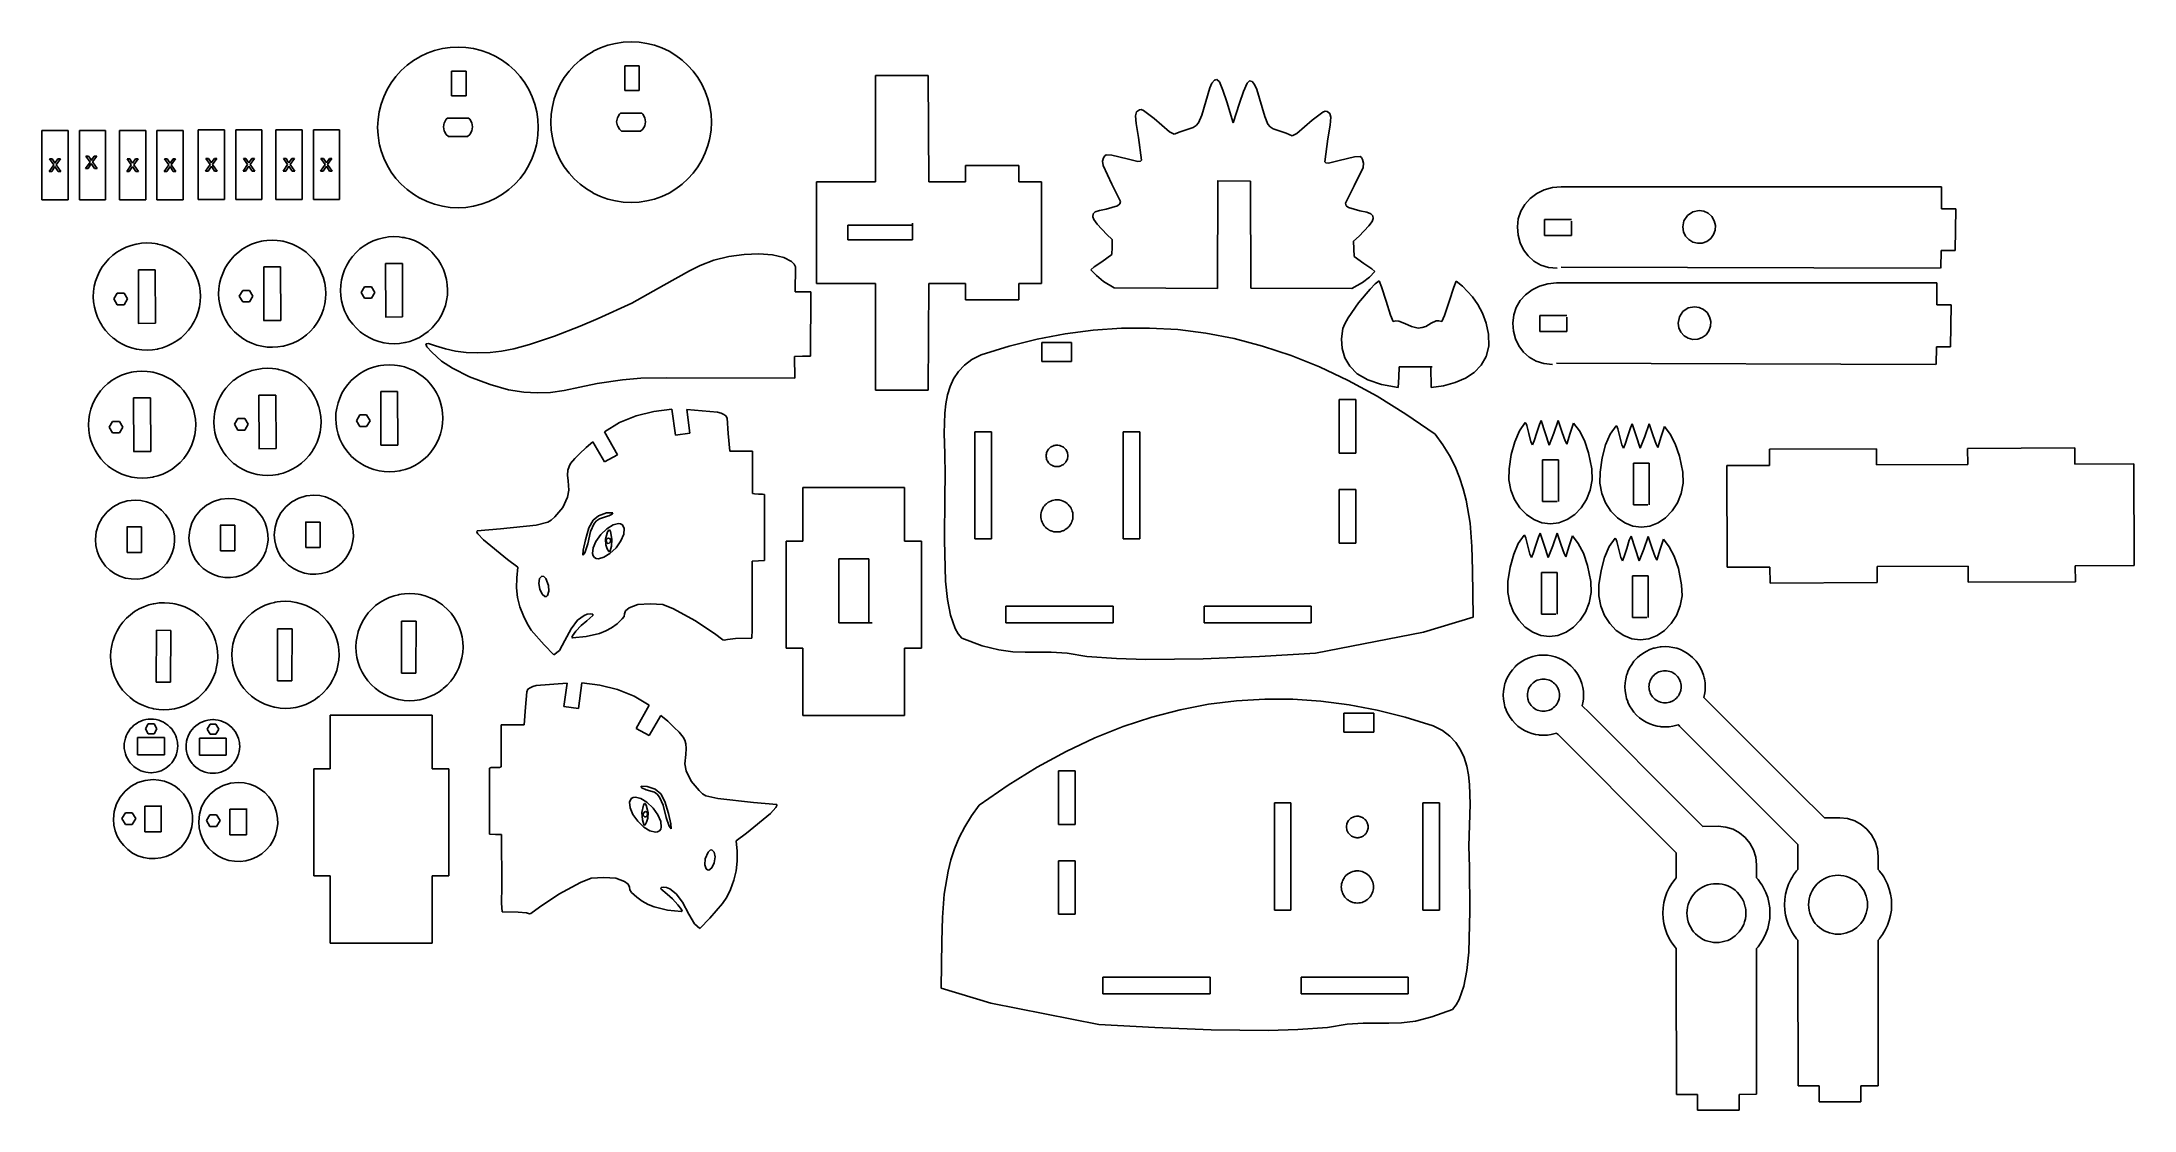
# Model space of a CAD drawing. Extents: x -189 to 189, y -97 to 97.
import ezdxf

# ---------------------------------------------------------------- set-up
doc = ezdxf.new("R2010")
doc.units = 0
doc.layers.add('MODELSKETCH_VISIBLE', color=7, linetype='CONTINUOUS')

msp = doc.modelspace()

# ---------------------------------------------------------------- linework, layer by layer
at = {"layer": 'MODELSKETCH_VISIBLE'}
for p, q in [((-119.4, 94.48), (-118.06, 94.96)), ((-118.06, 94.96), (-116.67, 95.31)), ((-116.67, 95.31), (-115.27, 95.52)), ((-115.27, 95.52), (-113.84, 95.59)), ((-113.84, 95.59), (-112.42, 95.52)), ((-112.42, 95.52), (-111.01, 95.31)), ((-111.01, 95.31), (-109.63, 94.96)), ((-109.63, 94.96), (-108.29, 94.48)), ((-90.62, 94.08), (-89.44, 94.79)), ((-89.44, 94.79), (-89.4, 94.82)), ((-89.4, 94.82), (-88.11, 95.42)), ((-88.11, 95.42), (-86.77, 95.9)), ((-86.77, 95.9), (-85.39, 96.25)), ((-85.39, 96.25), (-83.98, 96.46)), ((-83.98, 96.46), (-82.56, 96.53)), ((-82.56, 96.53), (-81.13, 96.46)), ((-81.13, 96.46), (-79.73, 96.25)), ((-79.73, 96.25), (-78.34, 95.9)), ((-78.34, 95.9), (-77, 95.42)), ((-77, 95.42), (-75.71, 94.82)), ((-75.71, 94.82), (-74.49, 94.08)), ((-125.06, 90.28), (-124.11, 91.33)), ((-124.11, 91.33), (-123.05, 92.29)), ((-123.05, 92.29), (-121.91, 93.14)), ((-121.91, 93.14), (-120.73, 93.85)), ((-120.73, 93.85), (-120.69, 93.87)), ((-120.69, 93.87), (-119.4, 94.48)), ((-114.99, 86.78), (-114.99, 91.23)), ((-114.99, 91.23), (-112.39, 91.23)), ((-112.39, 89.81), (-112.39, 91.23)), ((-108.29, 94.48), (-107, 93.87)), ((-107, 93.87), (-105.78, 93.14)), ((-105.78, 93.14), (-104.87, 92.47)), ((-104.87, 92.47), (-104.63, 92.29)), ((-104.63, 92.29), (-103.58, 91.33)), ((-103.58, 91.33), (-102.62, 90.28)), ((-94.63, 90.08), (-93.78, 91.22)), ((-93.78, 91.22), (-92.82, 92.28)), ((-92.82, 92.28), (-91.77, 93.23)), ((-91.77, 93.23), (-90.62, 94.08)), ((-83.71, 87.72), (-83.71, 92.21)), ((-83.71, 92.21), (-81.11, 92.17)), ((-81.11, 90.76), (-81.11, 92.17)), ((-81.11, 87.72), (-81.11, 90.76)), ((-74.49, 94.08), (-73.59, 93.41)), ((-73.59, 93.41), (-73.35, 93.23)), ((-73.35, 93.23), (-72.29, 92.28)), ((-72.29, 92.28), (-71.34, 91.22)), ((-71.34, 91.22), (-70.49, 90.08)), ((-127.25, 86.62), (-126.64, 87.91)), ((-126.64, 87.91), (-125.91, 89.14)), ((-125.91, 89.14), (-125.06, 90.28)), ((-112.39, 86.78), (-112.39, 89.81)), ((-102.62, 90.28), (-101.77, 89.14)), ((-101.77, 89.14), (-101.04, 87.91)), ((-101.04, 87.91), (-100.43, 86.62)), ((-96.45, 86.23), (-95.97, 87.57)), ((-95.97, 87.57), (-95.36, 88.86)), ((-95.36, 88.86), (-94.63, 90.08)), ((-83.71, 87.72), (-81.11, 87.72)), ((-70.49, 90.08), (-69.76, 88.86)), ((-69.76, 88.86), (-69.15, 87.57)), ((-69.15, 87.57), (-68.67, 86.23)), ((-38.42, 74.21), (-38.42, 90.47)), ((-38.42, 90.47), (-28.87, 90.47)), ((-28.87, 90.47), (-28.74, 71.26)), ((22, 88.19), (20.54, 83.26)), ((22.38, 89.07), (22, 88.19)), ((22.84, 89.6), (22.38, 89.07)), ((23.31, 89.7), (22.84, 89.6)), ((23.74, 89.28), (23.31, 89.7)), ((24.38, 87.78), (23.74, 89.28)), ((25.1, 85.66), (24.38, 87.78)), ((28.11, 87.54), (27.38, 85.46)), ((28.75, 89.04), (28.11, 87.54)), ((29.18, 89.46), (28.75, 89.04)), ((29.65, 89.36), (29.18, 89.46)), ((30.11, 88.83), (29.65, 89.36)), ((30.49, 87.94), (30.11, 88.83)), ((31.94, 83.01), (30.49, 87.94)), ((-128.29, 82.49), (-128.08, 83.9)), ((-128.08, 83.9), (-127.73, 85.28)), ((-127.73, 85.28), (-127.25, 86.62)), ((-114.99, 86.78), (-112.39, 86.78)), ((-100.43, 86.62), (-99.95, 85.28)), ((-99.95, 85.28), (-99.61, 83.9)), ((-99.61, 83.9), (-99.4, 82.49)), ((-97.07, 82.01), (-97, 83.44)), ((-97, 83.44), (-96.79, 84.85)), ((-96.79, 84.85), (-96.45, 86.23)), ((-84.67, 83.48), (-84.98, 82.93)), ((-84.47, 83.66), (-84.67, 83.48)), ((-81.64, 83.66), (-84.47, 83.66)), ((-81.47, 83.66), (-81.64, 83.66)), ((-80.65, 83.66), (-81.47, 83.66)), ((-80.44, 83.48), (-80.65, 83.66)), ((-80.07, 82.82), (-80.44, 83.48)), ((-68.67, 86.23), (-68.32, 84.85)), ((-68.32, 84.85), (-68.11, 83.44)), ((-68.11, 83.44), (-68.04, 82.01)), ((8.77, 83.89), (8.58, 83.18)), ((8.58, 83.18), (8.69, 81.77)), ((9.28, 84.26), (8.77, 83.89)), ((9.6, 84.31), (9.28, 84.26)), ((10.05, 84.11), (9.6, 84.31)), ((11.94, 82.65), (10.05, 84.11)), ((20.54, 83.26), (19.94, 81.92)), ((26.23, 81.88), (25.1, 85.66)), ((27.38, 85.46), (26.23, 81.88)), ((42.42, 83.82), (40.53, 82.37)), ((42.88, 84.02), (42.42, 83.82)), ((43.2, 83.96), (42.88, 84.02)), ((43.71, 83.59), (43.2, 83.96)), ((43.89, 82.89), (43.71, 83.59)), ((-189.04, 67.95), (-189.04, 80.53)), ((-189.04, 80.53), (-184.3, 80.53)), ((-184.3, 80.53), (-184.3, 67.95)), ((-182.26, 67.95), (-182.26, 80.53)), ((-182.26, 80.53), (-177.52, 80.53)), ((-177.52, 80.53), (-177.52, 67.95)), ((-175.02, 67.95), (-175.02, 80.53)), ((-175.02, 80.53), (-170.27, 80.53)), ((-170.27, 80.53), (-170.27, 67.95)), ((-168.24, 67.95), (-168.24, 80.53)), ((-168.24, 80.53), (-163.5, 80.53)), ((-163.5, 80.53), (-163.5, 67.95)), ((-160.78, 68.02), (-160.78, 80.6)), ((-160.78, 80.6), (-156.04, 80.6)), ((-156.04, 80.6), (-156.04, 68.02)), ((-154.01, 68.02), (-154.01, 80.6)), ((-154.01, 80.6), (-149.26, 80.6)), ((-149.26, 80.6), (-149.26, 68.02)), ((-146.76, 68.02), (-146.76, 80.6)), ((-146.76, 80.6), (-142.02, 80.6)), ((-142.02, 80.6), (-142.02, 68.02)), ((-139.98, 68.02), (-139.98, 80.6)), ((-139.98, 80.6), (-135.24, 80.6)), ((-135.24, 80.6), (-135.24, 68.02)), ((-128.36, 81.07), (-128.29, 82.49)), ((-128.29, 79.65), (-128.36, 81.07)), ((-128.08, 78.24), (-128.29, 79.65)), ((-116.33, 81.88), (-116.46, 81.16)), ((-116.46, 81.16), (-116.33, 80.43)), ((-116.27, 81.98), (-116.33, 81.88)), ((-116.33, 80.43), (-116.27, 80.33)), ((-115.96, 82.53), (-116.27, 81.98)), ((-116.27, 80.33), (-115.96, 79.78)), ((-115.75, 82.72), (-115.96, 82.53)), ((-115.96, 79.78), (-115.56, 79.42)), ((-112.92, 82.72), (-115.75, 82.72)), ((-115.56, 79.42), (-112.75, 79.42)), ((-112.75, 82.72), (-112.92, 82.72)), ((-111.93, 82.72), (-112.75, 82.72)), ((-112.75, 79.42), (-112.13, 79.42)), ((-112.13, 79.42), (-111.73, 79.78)), ((-111.73, 82.53), (-111.93, 82.72)), ((-111.36, 81.88), (-111.73, 82.53)), ((-111.73, 79.78), (-111.36, 80.43)), ((-111.23, 81.16), (-111.36, 81.88)), ((-111.36, 80.43), (-111.23, 81.16)), ((-99.4, 79.65), (-99.61, 78.24)), ((-99.4, 82.49), (-99.33, 81.07)), ((-99.33, 81.07), (-99.4, 79.65)), ((-97, 80.59), (-97.07, 82.01)), ((-96.79, 79.18), (-97, 80.59)), ((-85.04, 82.82), (-85.17, 82.1)), ((-85.17, 82.1), (-85.04, 81.38)), ((-84.98, 82.93), (-85.04, 82.82)), ((-85.04, 81.38), (-84.98, 81.27)), ((-84.98, 81.27), (-84.67, 80.72)), ((-84.67, 80.72), (-84.27, 80.37)), ((-84.27, 80.37), (-81.47, 80.37)), ((-81.47, 80.37), (-80.84, 80.37)), ((-80.84, 80.37), (-80.44, 80.72)), ((-80.44, 80.72), (-80.07, 81.38)), ((-79.94, 82.1), (-80.07, 82.82)), ((-80.07, 81.38), (-79.94, 82.1)), ((-68.11, 80.59), (-68.32, 79.18)), ((-68.04, 82.01), (-68.11, 80.59)), ((8.69, 81.77), (9.1, 79.27)), ((14.71, 80.25), (11.94, 82.65)), ((15.56, 79.83), (14.71, 80.25)), ((16.65, 80.29), (15.56, 79.83)), ((19, 81.05), (16.65, 80.29)), ((19.53, 81.41), (19, 81.05)), ((19.94, 81.92), (19.53, 81.41)), ((32.52, 81.66), (31.94, 83.01)), ((32.94, 81.16), (32.52, 81.66)), ((33.46, 80.79), (32.94, 81.16)), ((35.81, 80.02), (33.46, 80.79)), ((36.9, 79.56), (35.81, 80.02)), ((37.75, 79.98), (36.9, 79.56)), ((40.53, 82.37), (37.75, 79.98)), ((43.36, 78.98), (43.78, 81.47)), ((43.78, 81.47), (43.89, 82.89)), ((-181.09, 75.89), (-180.62, 75.89)), ((-180.33, 74.8), (-181.09, 75.89)), ((-180.62, 75.89), (-180.27, 75.36)), ((-180.11, 75.11), (-179.56, 75.89)), ((-179.1, 75.89), (-179.88, 74.83)), ((-179.56, 75.89), (-179.1, 75.89)), ((-128, 77.94), (-128.08, 78.24)), ((-127.73, 76.86), (-128, 77.94)), ((-127.25, 75.52), (-127.73, 76.86)), ((-99.95, 76.86), (-100.43, 75.52)), ((-99.68, 77.94), (-99.95, 76.86)), ((-99.61, 78.24), (-99.68, 77.94)), ((-96.72, 78.88), (-96.79, 79.18)), ((-96.45, 77.8), (-96.72, 78.88)), ((-95.97, 76.46), (-96.45, 77.8)), ((-95.36, 75.17), (-95.97, 76.46)), ((-69.15, 76.46), (-69.76, 75.17)), ((-68.67, 77.8), (-69.15, 76.46)), ((-68.4, 78.88), (-68.67, 77.8)), ((-68.32, 79.18), (-68.4, 78.88)), ((3.03, 75.93), (2.83, 75.58)), ((3.26, 76.1), (3.03, 75.93)), ((4.28, 76.05), (3.26, 76.1)), ((7.08, 75.39), (4.28, 76.05)), ((9.1, 79.27), (9.67, 75.12)), ((42.77, 74.83), (43.36, 78.98)), ((48.16, 75.74), (45.36, 75.09)), ((49.18, 75.79), (48.16, 75.74)), ((49.42, 75.62), (49.18, 75.79)), ((49.61, 75.26), (49.42, 75.62)), ((-187.72, 73.11), (-186.9, 74.28)), ((-187.26, 73.11), (-187.72, 73.11)), ((-187.66, 75.37), (-187.18, 75.37)), ((-186.9, 74.28), (-187.66, 75.37)), ((-186.67, 74), (-187.26, 73.11)), ((-187.18, 75.37), (-186.84, 74.84)), ((-186.84, 74.84), (-186.68, 74.59)), ((-186.68, 74.59), (-186.13, 75.37)), ((-186.08, 73.11), (-186.67, 74)), ((-185.67, 75.37), (-186.45, 74.31)), ((-186.45, 74.31), (-185.61, 73.11)), ((-186.13, 75.37), (-185.67, 75.37)), ((-185.61, 73.11), (-186.08, 73.11)), ((-181.16, 73.63), (-180.33, 74.8)), ((-180.69, 73.63), (-181.16, 73.63)), ((-180.1, 74.52), (-180.69, 73.63)), ((-180.27, 75.36), (-180.11, 75.11)), ((-179.51, 73.63), (-180.1, 74.52)), ((-179.88, 74.83), (-179.04, 73.63)), ((-179.04, 73.63), (-179.51, 73.63)), ((-173.7, 73.11), (-172.88, 74.28)), ((-173.24, 73.11), (-173.7, 73.11)), ((-173.64, 75.37), (-173.16, 75.37)), ((-172.88, 74.28), (-173.64, 75.37)), ((-172.64, 74), (-173.24, 73.11)), ((-173.16, 75.37), (-172.81, 74.84)), ((-172.81, 74.84), (-172.66, 74.59)), ((-172.66, 74.59), (-172.1, 75.37)), ((-172.06, 73.11), (-172.64, 74)), ((-171.65, 75.37), (-172.43, 74.31)), ((-172.43, 74.31), (-171.59, 73.11)), ((-172.1, 75.37), (-171.65, 75.37)), ((-171.59, 73.11), (-172.06, 73.11)), ((-166.93, 73.11), (-166.1, 74.28)), ((-166.46, 73.11), (-166.93, 73.11)), ((-166.86, 75.37), (-166.39, 75.37)), ((-166.1, 74.28), (-166.86, 75.37)), ((-165.87, 74), (-166.46, 73.11)), ((-166.39, 75.37), (-166.04, 74.84)), ((-166.04, 74.84), (-165.88, 74.59)), ((-165.88, 74.59), (-165.33, 75.37)), ((-165.28, 73.11), (-165.87, 74)), ((-164.87, 75.37), (-165.65, 74.31)), ((-165.65, 74.31), (-164.82, 73.11)), ((-165.33, 75.37), (-164.87, 75.37)), ((-164.82, 73.11), (-165.28, 73.11)), ((-159.47, 73.18), (-158.64, 74.36)), ((-159, 73.18), (-159.47, 73.18)), ((-159.4, 75.44), (-158.93, 75.44)), ((-158.64, 74.36), (-159.4, 75.44)), ((-158.41, 74.07), (-159, 73.18)), ((-158.93, 75.44), (-158.58, 74.91)), ((-158.58, 74.91), (-158.42, 74.66)), ((-158.42, 74.66), (-157.87, 75.44)), ((-157.82, 73.18), (-158.41, 74.07)), ((-157.41, 75.44), (-158.19, 74.38)), ((-158.19, 74.38), (-157.35, 73.18)), ((-157.87, 75.44), (-157.41, 75.44)), ((-157.35, 73.18), (-157.82, 73.18)), ((-152.69, 73.18), (-151.87, 74.36)), ((-152.23, 73.18), (-152.69, 73.18)), ((-152.63, 75.44), (-152.15, 75.44)), ((-151.87, 74.36), (-152.63, 75.44)), ((-151.63, 74.07), (-152.23, 73.18)), ((-152.15, 75.44), (-151.8, 74.91)), ((-151.8, 74.91), (-151.65, 74.66)), ((-151.65, 74.66), (-151.09, 75.44)), ((-151.05, 73.18), (-151.63, 74.07)), ((-150.64, 75.44), (-151.42, 74.38)), ((-151.42, 74.38), (-150.58, 73.18)), ((-151.09, 75.44), (-150.64, 75.44)), ((-150.58, 73.18), (-151.05, 73.18)), ((-145.44, 73.18), (-144.62, 74.36)), ((-144.98, 73.18), (-145.44, 73.18)), ((-145.38, 75.44), (-144.9, 75.44)), ((-144.62, 74.36), (-145.38, 75.44)), ((-144.39, 74.07), (-144.98, 73.18)), ((-144.9, 75.44), (-144.56, 74.91)), ((-144.56, 74.91), (-144.4, 74.66)), ((-144.4, 74.66), (-143.85, 75.44)), ((-143.8, 73.18), (-144.39, 74.07)), ((-143.39, 75.44), (-144.17, 74.38)), ((-144.17, 74.38), (-143.33, 73.18)), ((-143.85, 75.44), (-143.39, 75.44)), ((-143.33, 73.18), (-143.8, 73.18)), ((-138.67, 73.18), (-137.85, 74.36)), ((-138.21, 73.18), (-138.67, 73.18)), ((-138.61, 75.44), (-138.13, 75.44)), ((-137.85, 74.36), (-138.61, 75.44)), ((-137.61, 74.07), (-138.21, 73.18)), ((-138.13, 75.44), (-137.78, 74.91)), ((-137.78, 74.91), (-137.63, 74.66)), ((-137.63, 74.66), (-137.07, 75.44)), ((-137.03, 73.18), (-137.61, 74.07)), ((-136.61, 75.44), (-137.4, 74.38)), ((-137.4, 74.38), (-136.56, 73.18)), ((-137.07, 75.44), (-136.61, 75.44)), ((-136.56, 73.18), (-137.03, 73.18)), ((-126.64, 74.23), (-127.25, 75.52)), ((-125.91, 73), (-126.64, 74.23)), ((-125.06, 71.86), (-125.91, 73)), ((-124.11, 70.81), (-125.06, 71.86)), ((-102.62, 71.86), (-103.58, 70.81)), ((-101.77, 73), (-102.62, 71.86)), ((-101.04, 74.23), (-101.77, 73)), ((-100.43, 75.52), (-101.04, 74.23)), ((-94.63, 73.95), (-95.36, 75.17)), ((-93.78, 72.8), (-94.63, 73.95)), ((-92.82, 71.75), (-93.78, 72.8)), ((-71.34, 72.8), (-72.29, 71.75)), ((-70.49, 73.95), (-71.34, 72.8)), ((-69.76, 75.17), (-70.49, 73.95)), ((-38.42, 71.26), (-38.42, 74.21)), ((-22.16, 71.26), (-22.16, 74.21)), ((-22.16, 74.21), (-12.48, 74.21)), ((-12.48, 74.21), (-12.48, 71.26)), ((2.83, 75.58), (2.63, 74.95)), ((2.63, 74.95), (2.74, 74.17)), ((2.74, 74.17), (4.33, 70.81)), ((9.01, 74.93), (7.08, 75.39)), ((9.46, 74.95), (9.01, 74.93)), ((9.67, 75.12), (9.46, 74.95)), ((42.98, 74.66), (42.77, 74.83)), ((43.44, 74.63), (42.98, 74.66)), ((45.36, 75.09), (43.44, 74.63)), ((48.1, 70.5), (49.7, 73.85)), ((49.81, 74.63), (49.61, 75.26)), ((49.7, 73.85), (49.81, 74.63)), ((-123.05, 69.85), (-124.11, 70.81)), ((-121.91, 69), (-123.05, 69.85)), ((-120.73, 68.29), (-121.91, 69)), ((-120.69, 68.27), (-120.73, 68.29)), ((-119.4, 67.66), (-120.69, 68.27)), ((-107, 68.27), (-108.29, 67.66)), ((-105.78, 69), (-107, 68.27)), ((-104.87, 69.67), (-105.78, 69)), ((-104.63, 69.85), (-104.87, 69.67)), ((-103.58, 70.81), (-104.63, 69.85)), ((-91.77, 70.79), (-92.82, 71.75)), ((-90.62, 69.94), (-91.77, 70.79)), ((-89.44, 69.24), (-90.62, 69.94)), ((-89.4, 69.21), (-89.44, 69.24)), ((-88.11, 68.6), (-89.4, 69.21)), ((-86.77, 68.12), (-88.11, 68.6)), ((-85.39, 67.78), (-86.77, 68.12)), ((-78.34, 68.12), (-79.73, 67.78)), ((-77, 68.6), (-78.34, 68.12)), ((-75.71, 69.21), (-77, 68.6)), ((-74.49, 69.94), (-75.71, 69.21)), ((-73.59, 70.61), (-74.49, 69.94)), ((-73.35, 70.79), (-73.59, 70.61)), ((-72.29, 71.75), (-73.35, 70.79)), ((-49.06, 52.87), (-49.06, 71.26)), ((-49.06, 71.26), (-38.42, 71.26)), ((-28.74, 71.26), (-22.16, 71.26)), ((-12.48, 71.26), (-8.42, 71.26)), ((-8.42, 71.26), (-8.42, 52.87)), ((4.33, 70.81), (5.87, 67.66)), ((23.34, 71.43), (29.34, 71.37)), ((23.39, 51.98), (23.44, 71.43)), ((29.34, 71.37), (29.42, 52.03)), ((46.55, 67.35), (48.1, 70.5)), ((78.94, 67.14), (79.91, 68.21)), ((79.91, 68.21), (81.08, 69.1)), ((81.08, 69.1), (82.43, 69.77)), ((82.43, 69.77), (83.92, 70.19)), ((83.92, 70.19), (85.52, 70.33)), ((85.52, 70.33), (154.2, 70.33)), ((154.2, 70.33), (154.22, 66.38)), ((-184.3, 67.95), (-189.04, 67.95)), ((-177.52, 67.95), (-182.26, 67.95)), ((-170.27, 67.95), (-175.02, 67.95)), ((-163.5, 67.95), (-168.24, 67.95)), ((-156.04, 68.02), (-160.78, 68.02)), ((-149.26, 68.02), (-154.01, 68.02)), ((-142.02, 68.02), (-146.76, 68.02)), ((-135.24, 68.02), (-139.98, 68.02)), ((-118.06, 67.18), (-119.4, 67.66)), ((-116.67, 66.83), (-118.06, 67.18)), ((-115.27, 66.62), (-116.67, 66.83)), ((-113.84, 66.55), (-115.27, 66.62)), ((-112.42, 66.62), (-113.84, 66.55)), ((-111.01, 66.83), (-112.42, 66.62)), ((-109.63, 67.18), (-111.01, 66.83)), ((-108.29, 67.66), (-109.63, 67.18)), ((-83.98, 67.57), (-85.39, 67.78)), ((-82.56, 67.5), (-83.98, 67.57)), ((-81.13, 67.57), (-82.56, 67.5)), ((-79.73, 67.78), (-81.13, 67.57)), ((0.96, 65.43), (0.87, 64.93)), ((0.87, 64.93), (1.08, 64.4)), ((1.31, 65.78), (0.96, 65.43)), ((1.08, 64.4), (1.66, 63.58)), ((2.05, 66.06), (1.31, 65.78)), ((3.29, 66.32), (2.05, 66.06)), ((5.31, 66.88), (3.29, 66.32)), ((5.74, 67.23), (5.31, 66.88)), ((5.87, 67.66), (5.74, 67.23)), ((46.67, 66.92), (46.55, 67.35)), ((47.1, 66.57), (46.67, 66.92)), ((49.12, 66.01), (47.1, 66.57)), ((50.36, 65.74), (49.12, 66.01)), ((51.1, 65.46), (50.36, 65.74)), ((51.45, 65.11), (51.1, 65.46)), ((51.32, 64.08), (51.54, 64.61)), ((51.54, 64.61), (51.45, 65.11)), ((77.59, 63.08), (77.75, 64.54)), ((77.75, 64.54), (78.21, 65.91)), ((78.21, 65.91), (78.94, 67.14)), ((82.49, 64.45), (87.34, 64.45)), ((82.49, 61.55), (82.49, 64.45)), ((108.33, 65.17), (107.69, 64.21)), ((109.29, 65.82), (108.33, 65.17)), ((110.42, 66.04), (109.29, 65.82)), ((111.29, 65.91), (110.42, 66.04)), ((112.07, 65.54), (111.29, 65.91)), ((112.71, 64.97), (112.07, 65.54)), ((113.16, 64.21), (112.71, 64.97)), ((154.22, 66.38), (156.8, 66.38)), ((156.8, 66.38), (156.69, 58.81)), ((-150.25, 60.26), (-149.33, 60.5)), ((-149.33, 60.5), (-148.97, 60.55)), ((-148.97, 60.55), (-148.4, 60.64)), ((-148.4, 60.64), (-147.45, 60.69)), ((-147.45, 60.69), (-146.5, 60.65)), ((-146.5, 60.65), (-145.92, 60.56)), ((-145.92, 60.56), (-145.56, 60.51)), ((-145.56, 60.51), (-145.43, 60.48)), ((-129.99, 60.17), (-129.14, 60.58)), ((-129.14, 60.58), (-128.24, 60.9)), ((-128.24, 60.9), (-127.32, 61.13)), ((-127.32, 61.13), (-126.96, 61.19)), ((-126.96, 61.19), (-126.38, 61.28)), ((-126.38, 61.28), (-125.43, 61.33)), ((-125.43, 61.33), (-124.49, 61.29)), ((-124.49, 61.29), (-123.91, 61.2)), ((-123.91, 61.2), (-123.55, 61.15)), ((-123.55, 61.15), (-123.41, 61.12)), ((-123.41, 61.12), (-122.62, 60.92)), ((-122.62, 60.92), (-121.73, 60.61)), ((-121.73, 60.61), (-120.87, 60.2)), ((-43.42, 63.4), (-31.7, 63.4)), ((-43.42, 60.74), (-43.42, 63.4)), ((-31.7, 60.74), (-43.42, 60.74)), ((-31.7, 63.74), (-31.7, 60.74)), ((1.66, 63.58), (3.41, 61.72)), ((3.41, 61.72), (4.39, 60.83)), ((4.39, 60.83), (4.34, 59.45)), ((48, 60.52), (48.98, 61.4)), ((48.05, 59.14), (48, 60.52)), ((48.98, 61.4), (50.74, 63.26)), ((50.74, 63.26), (51.32, 64.08)), ((77.72, 61.6), (77.59, 63.08)), ((78.1, 60.21), (77.72, 61.6)), ((87.34, 61.55), (82.49, 61.55)), ((87.34, 64.15), (87.34, 61.55)), ((107.69, 64.21), (107.46, 63.08)), ((107.46, 63.08), (107.59, 62.21)), ((107.59, 62.21), (107.96, 61.43)), ((107.96, 61.43), (108.54, 60.79)), ((108.54, 60.79), (109.29, 60.34)), ((111.81, 60.46), (112.52, 60.98)), ((112.52, 60.98), (113.04, 61.69)), ((113.04, 61.69), (113.33, 62.5)), ((113.38, 63.36), (113.16, 64.21)), ((113.33, 62.5), (113.38, 63.36)), ((-177.56, 56.62), (-176.93, 57.32)), ((-176.93, 57.32), (-176.23, 57.96)), ((-176.23, 57.96), (-176, 58.13)), ((-176, 58.13), (-175.47, 58.53)), ((-175.47, 58.53), (-174.65, 59.02)), ((-174.65, 59.02), (-173.8, 59.43)), ((-173.8, 59.43), (-172.9, 59.75)), ((-172.9, 59.75), (-171.98, 59.99)), ((-171.98, 59.99), (-171.62, 60.04)), ((-171.62, 60.04), (-171.04, 60.13)), ((-171.04, 60.13), (-170.1, 60.18)), ((-170.1, 60.18), (-169.15, 60.14)), ((-169.15, 60.14), (-168.57, 60.06)), ((-168.57, 60.06), (-168.21, 60)), ((-168.21, 60), (-168.08, 59.97)), ((-168.08, 59.97), (-167.29, 59.78)), ((-167.29, 59.78), (-166.39, 59.46)), ((-166.39, 59.46), (-165.53, 59.06)), ((-165.53, 59.06), (-164.71, 58.57)), ((-164.71, 58.57), (-163.95, 58.01)), ((-163.95, 58.01), (-163.24, 57.38)), ((-163.24, 57.38), (-162.6, 56.68)), ((-155.48, 56.36), (-154.91, 57.12)), ((-154.91, 57.12), (-154.28, 57.83)), ((-154.28, 57.83), (-153.58, 58.47)), ((-153.58, 58.47), (-153.35, 58.64)), ((-153.35, 58.64), (-152.82, 59.04)), ((-152.82, 59.04), (-152, 59.53)), ((-152, 59.53), (-151.15, 59.94)), ((-151.15, 59.94), (-150.25, 60.26)), ((-145.43, 60.48), (-144.64, 60.28)), ((-144.64, 60.28), (-143.74, 59.97)), ((-143.74, 59.97), (-142.88, 59.57)), ((-142.88, 59.57), (-142.06, 59.08)), ((-142.06, 59.08), (-141.3, 58.52)), ((-141.3, 58.52), (-140.59, 57.88)), ((-140.59, 57.88), (-139.95, 57.18)), ((-139.95, 57.18), (-139.38, 56.42)), ((-133.95, 56.18), (-133.46, 57)), ((-133.46, 57), (-132.9, 57.76)), ((-132.9, 57.76), (-132.27, 58.47)), ((-132.27, 58.47), (-131.57, 59.11)), ((-131.57, 59.11), (-131.33, 59.28)), ((-131.33, 59.28), (-130.8, 59.68)), ((-130.8, 59.68), (-129.99, 60.17)), ((-120.87, 60.2), (-120.05, 59.72)), ((-120.05, 59.72), (-119.29, 59.16)), ((-119.29, 59.16), (-118.58, 58.52)), ((-118.58, 58.52), (-117.94, 57.82)), ((-117.94, 57.82), (-117.37, 57.06)), ((-117.37, 57.06), (-116.88, 56.25)), ((-70.11, 56.09), (-67.64, 57.07)), ((-67.64, 57.07), (-64.93, 57.74)), ((-64.93, 57.74), (-62.14, 58.12)), ((-62.14, 58.12), (-59.45, 58.21)), ((-59.45, 58.21), (-57.01, 58.02)), ((-57.01, 58.02), (-54.99, 57.56)), ((-54.99, 57.56), (-53.55, 56.83)), ((-53.55, 56.83), (-53.1, 56.37)), ((2.51, 56.8), (1.11, 55.85)), ((4.28, 58.07), (2.51, 56.8)), ((4.34, 59.45), (4.28, 58.07)), ((48.1, 57.76), (48.05, 59.14)), ((49.87, 56.48), (48.1, 57.76)), ((78.71, 58.94), (78.1, 60.21)), ((79.54, 57.83), (78.71, 58.94)), ((80.57, 56.9), (79.54, 57.83)), ((81.8, 56.2), (80.57, 56.9)), ((109.29, 60.34), (110.14, 60.13)), ((110.14, 60.13), (111, 60.17)), ((111, 60.17), (111.81, 60.46)), ((154.14, 58.81), (154.13, 55.6)), ((156.69, 58.81), (154.14, 58.81)), ((-179.56, 52.36), (-179.33, 53.28)), ((-179.33, 53.28), (-179.01, 54.17)), ((-179.01, 54.17), (-178.61, 55.03)), ((-178.61, 55.03), (-178.13, 55.85)), ((-178.13, 55.85), (-177.56, 56.62)), ((-168.55, 55.35), (-171.6, 55.34)), ((-171.6, 55.34), (-171.57, 45.66)), ((-168.51, 45.67), (-168.55, 55.35)), ((-162.6, 56.68), (-162.03, 55.91)), ((-162.03, 55.91), (-161.54, 55.1)), ((-161.54, 55.1), (-161.13, 54.25)), ((-161.13, 54.25), (-160.81, 53.35)), ((-160.81, 53.35), (-160.79, 53.29)), ((-160.79, 53.29), (-160.57, 52.43)), ((-156.91, 52.86), (-156.68, 53.79)), ((-156.68, 53.79), (-156.36, 54.68)), ((-156.36, 54.68), (-155.96, 55.54)), ((-155.96, 55.54), (-155.48, 56.36)), ((-145.9, 55.86), (-148.95, 55.85)), ((-148.95, 55.85), (-148.92, 46.17)), ((-145.86, 46.18), (-145.9, 55.86)), ((-139.38, 56.42), (-138.89, 55.61)), ((-138.89, 55.61), (-138.48, 54.75)), ((-138.48, 54.75), (-138.16, 53.86)), ((-138.16, 53.86), (-138.14, 53.8)), ((-138.14, 53.8), (-137.92, 52.94)), ((-137.92, 52.94), (-137.78, 52)), ((-135.03, 52.56), (-134.89, 53.5)), ((-134.89, 53.5), (-134.67, 54.42)), ((-134.67, 54.42), (-134.35, 55.32)), ((-134.35, 55.32), (-133.95, 56.18)), ((-123.89, 56.5), (-126.94, 56.49)), ((-126.94, 56.49), (-126.9, 46.8)), ((-123.85, 46.82), (-123.89, 56.5)), ((-116.88, 56.25), (-116.47, 55.39)), ((-116.47, 55.39), (-116.15, 54.5)), ((-116.15, 54.5), (-116.13, 54.44)), ((-116.13, 54.44), (-115.91, 53.58)), ((-115.91, 53.58), (-115.77, 52.64)), ((-76.62, 52.57), (-72.01, 55.14)), ((-72.01, 55.14), (-70.11, 56.09)), ((-53.1, 56.37), (-52.86, 55.85)), ((-52.86, 55.85), (-52.91, 51.35)), ((1.11, 55.85), (0.52, 55.32)), ((0.52, 55.32), (1.52, 54.28)), ((1.52, 54.28), (2.82, 53.24)), ((2.82, 53.24), (4.75, 52.05)), ((47.7, 51.97), (49.59, 53.04)), ((49.59, 53.04), (50.86, 54)), ((51.27, 55.53), (49.87, 56.48)), ((50.86, 54), (51.86, 55)), ((51.86, 55), (51.27, 55.53)), ((51.87, 52.79), (52.59, 53.35)), ((52.59, 53.35), (53.05, 52.24)), ((66.09, 52.17), (66.55, 53.28)), ((66.55, 53.28), (67.67, 52.4)), ((83.2, 55.75), (81.8, 56.2)), ((83.08, 52.82), (84.68, 52.96)), ((84.77, 55.6), (83.2, 55.75)), ((84.68, 52.96), (153.37, 52.96)), ((153.98, 55.6), (85.52, 55.82)), ((153.37, 52.96), (153.38, 49.01)), ((-179.74, 50.47), (-179.69, 51.42)), ((-179.68, 49.52), (-179.74, 50.47)), ((-179.69, 51.42), (-179.56, 52.36)), ((-179.54, 48.58), (-179.68, 49.52)), ((-175.4, 51.11), (-176.02, 50.07)), ((-176.02, 50.07), (-175.4, 49.03)), ((-174.16, 51.11), (-175.4, 51.11)), ((-173.54, 50.07), (-174.16, 51.11)), ((-174.16, 49.03), (-173.54, 50.07)), ((-160.57, 52.43), (-160.43, 51.49)), ((-160.42, 49.6), (-160.56, 48.66)), ((-160.43, 51.49), (-160.38, 50.54)), ((-160.38, 50.54), (-160.42, 49.6)), ((-157.09, 50.97), (-157.04, 51.92)), ((-157.04, 50.03), (-157.09, 50.97)), ((-157.04, 51.92), (-156.91, 52.86)), ((-156.89, 49.09), (-157.04, 50.03)), ((-152.75, 51.62), (-153.37, 50.58)), ((-153.37, 50.58), (-152.75, 49.54)), ((-151.51, 51.62), (-152.75, 51.62)), ((-152.75, 49.54), (-151.51, 49.54)), ((-150.89, 50.58), (-151.51, 51.62)), ((-151.51, 49.54), (-150.89, 50.58)), ((-137.91, 49.16), (-138.14, 48.24)), ((-137.77, 50.1), (-137.91, 49.16)), ((-137.78, 52), (-137.73, 51.05)), ((-137.73, 51.05), (-137.77, 50.1)), ((-135.07, 51.61), (-135.03, 52.56)), ((-135.02, 50.66), (-135.07, 51.61)), ((-134.88, 49.72), (-135.02, 50.66)), ((-134.64, 48.8), (-134.88, 49.72)), ((-130.74, 52.25), (-131.36, 51.21)), ((-131.36, 51.21), (-130.74, 50.18)), ((-129.5, 52.25), (-130.74, 52.25)), ((-130.74, 50.18), (-129.5, 50.18)), ((-128.88, 51.21), (-129.5, 52.25)), ((-129.5, 50.18), (-128.88, 51.21)), ((-115.9, 49.8), (-116.12, 48.88)), ((-115.76, 50.74), (-115.9, 49.8)), ((-115.77, 52.64), (-115.72, 51.69)), ((-115.72, 51.69), (-115.76, 50.74)), ((-88.54, 46.51), (-82.45, 49.29)), ((-82.45, 49.29), (-76.62, 52.57)), ((-52.91, 51.35), (-50.1, 51.35)), ((-50.1, 51.35), (-50.17, 39.75)), ((-38.42, 52.87), (-49.06, 52.87)), ((-38.42, 49.92), (-38.42, 52.87)), ((-38.42, 33.57), (-38.42, 49.92)), ((-28.74, 52.87), (-28.86, 33.57)), ((-22.16, 52.87), (-28.74, 52.87)), ((-22.16, 49.92), (-22.16, 52.87)), ((-12.48, 49.92), (-22.16, 49.92)), ((-8.42, 52.87), (-12.48, 52.87)), ((-12.48, 52.87), (-12.48, 49.92)), ((4.75, 52.05), (23.39, 51.98)), ((29.42, 52.03), (47.7, 51.97)), ((47.01, 46.67), (48.87, 49.35)), ((48.87, 49.35), (50.96, 51.86)), ((50.96, 51.86), (51.87, 52.79)), ((53.05, 52.24), (53.86, 49.69)), ((53.86, 49.69), (54.66, 47.13)), ((64.4, 47.1), (65.24, 49.63)), ((65.24, 49.63), (66.09, 52.17)), ((67.67, 52.4), (69.49, 50.45)), ((69.49, 50.45), (70.44, 49.09)), ((77.38, 48.54), (78.11, 49.77)), ((78.11, 49.77), (79.07, 50.84)), ((79.07, 50.84), (80.25, 51.73)), ((80.25, 51.73), (81.59, 52.4)), ((81.59, 52.4), (83.08, 52.82)), ((-179.31, 47.66), (-179.54, 48.58)), ((-178.98, 46.77), (-179.31, 47.66)), ((-178.57, 45.91), (-178.98, 46.77)), ((-178.2, 45.3), (-178.57, 45.91)), ((-175.4, 49.03), (-174.16, 49.03)), ((-171.61, 45.66), (-168.51, 45.67)), ((-161.5, 45.98), (-161.87, 45.36)), ((-161.1, 46.84), (-161.5, 45.98)), ((-160.79, 47.73), (-161.1, 46.84)), ((-160.56, 48.66), (-160.79, 47.73)), ((-156.66, 48.17), (-156.89, 49.09)), ((-156.33, 47.27), (-156.66, 48.17)), ((-155.92, 46.42), (-156.33, 47.27)), ((-155.55, 45.8), (-155.92, 46.42)), ((-155.43, 45.6), (-155.55, 45.8)), ((-154.86, 44.84), (-155.43, 45.6)), ((-148.96, 46.17), (-145.86, 46.18)), ((-139.34, 45.67), (-139.9, 44.9)), ((-139.22, 45.87), (-139.34, 45.67)), ((-138.86, 46.49), (-139.22, 45.87)), ((-138.45, 47.35), (-138.86, 46.49)), ((-138.14, 48.24), (-138.45, 47.35)), ((-134.32, 47.91), (-134.64, 48.8)), ((-133.91, 47.05), (-134.32, 47.91)), ((-133.54, 46.44), (-133.91, 47.05)), ((-133.42, 46.24), (-133.54, 46.44)), ((-132.85, 45.48), (-133.42, 46.24)), ((-132.21, 44.78), (-132.85, 45.48)), ((-126.95, 46.8), (-123.85, 46.82)), ((-117.89, 45.54), (-118.53, 44.84)), ((-117.33, 46.31), (-117.89, 45.54)), ((-117.21, 46.51), (-117.33, 46.31)), ((-116.84, 47.12), (-117.21, 46.51)), ((-116.44, 47.98), (-116.84, 47.12)), ((-116.12, 48.88), (-116.44, 47.98)), ((-91.78, 45.14), (-88.54, 46.51)), ((46.06, 44.72), (46.38, 45.55)), ((46.38, 45.55), (47.01, 46.67)), ((54.66, 47.13), (55.13, 46.02)), ((55.13, 46.02), (55.63, 46.14)), ((55.63, 46.14), (56.16, 46.08)), ((56.16, 46.08), (57.27, 45.64)), ((57.27, 45.64), (58.46, 45.08)), ((61.02, 45.09), (62.02, 45.67)), ((62.02, 45.67), (62.91, 46.11)), ((62.91, 46.11), (63.39, 46.14)), ((63.39, 46.14), (63.93, 45.98)), ((63.93, 45.98), (64.4, 47.1)), ((70.44, 49.09), (71.29, 47.51)), ((71.29, 47.51), (71.97, 45.71)), ((71.97, 45.71), (72.39, 43.7)), ((76.76, 45.71), (76.92, 47.17)), ((76.89, 44.23), (76.76, 45.71)), ((76.92, 47.17), (77.38, 48.54)), ((81.65, 47.08), (86.51, 47.08)), ((81.65, 44.18), (81.65, 47.08)), ((86.51, 46.78), (86.51, 44.18)), ((106.86, 46.86), (106.62, 45.71)), ((106.62, 45.71), (106.75, 44.84)), ((107.49, 47.8), (106.86, 46.86)), ((108.43, 48.44), (107.49, 47.8)), ((109.59, 48.67), (108.43, 48.44)), ((110.46, 48.54), (109.59, 48.67)), ((111.24, 48.17), (110.46, 48.54)), ((111.88, 47.59), (111.24, 48.17)), ((112.33, 46.84), (111.88, 47.59)), ((112.54, 45.99), (112.33, 46.84)), ((112.5, 45.13), (112.54, 45.99)), ((153.38, 49.01), (155.97, 49.01)), ((155.97, 49.01), (155.86, 41.44)), ((-178.08, 45.1), (-178.2, 45.3)), ((-177.51, 44.34), (-178.08, 45.1)), ((-176.87, 43.64), (-177.51, 44.34)), ((-176.17, 43), (-176.87, 43.64)), ((-175.93, 42.83), (-176.17, 43)), ((-175.4, 42.44), (-175.93, 42.83)), ((-174.59, 41.95), (-175.4, 42.44)), ((-173.73, 41.55), (-174.59, 41.95)), ((-165.46, 41.99), (-166.32, 41.58)), ((-164.65, 42.48), (-165.46, 41.99)), ((-163.89, 43.05), (-164.65, 42.48)), ((-163.19, 43.69), (-163.89, 43.05)), ((-162.55, 44.4), (-163.19, 43.69)), ((-161.99, 45.16), (-162.55, 44.4)), ((-161.87, 45.36), (-161.99, 45.16)), ((-154.22, 44.14), (-154.86, 44.84)), ((-153.52, 43.51), (-154.22, 44.14)), ((-153.29, 43.34), (-153.52, 43.51)), ((-152.75, 42.94), (-153.29, 43.34)), ((-151.94, 42.46), (-152.75, 42.94)), ((-151.08, 42.06), (-151.94, 42.46)), ((-150.18, 41.74), (-151.08, 42.06)), ((-149.26, 41.51), (-150.18, 41.74)), ((-144.56, 41.76), (-145.35, 41.56)), ((-143.67, 42.09), (-144.56, 41.76)), ((-142.81, 42.5), (-143.67, 42.09)), ((-142, 42.99), (-142.81, 42.5)), ((-141.24, 43.56), (-142, 42.99)), ((-140.54, 44.2), (-141.24, 43.56)), ((-139.9, 44.9), (-140.54, 44.2)), ((-131.51, 44.15), (-132.21, 44.78)), ((-131.27, 43.97), (-131.51, 44.15)), ((-130.74, 43.58), (-131.27, 43.97)), ((-129.92, 43.1), (-130.74, 43.58)), ((-129.06, 42.7), (-129.92, 43.1)), ((-128.17, 42.38), (-129.06, 42.7)), ((-127.25, 42.15), (-128.17, 42.38)), ((-126.31, 42.02), (-127.25, 42.15)), ((-125.36, 41.97), (-126.31, 42.02)), ((-124.41, 42.02), (-125.36, 41.97)), ((-123.47, 42.17), (-124.41, 42.02)), ((-123.34, 42.2), (-123.47, 42.17)), ((-122.55, 42.4), (-123.34, 42.2)), ((-121.66, 42.72), (-122.55, 42.4)), ((-120.8, 43.13), (-121.66, 42.72)), ((-119.99, 43.63), (-120.8, 43.13)), ((-119.23, 44.19), (-119.99, 43.63)), ((-119.67, 41.94), (-119.15, 41.99)), ((-119.46, 41.43), (-119.67, 41.94)), ((-118.53, 44.84), (-119.23, 44.19)), ((-119.15, 41.99), (-117.9, 41.61)), ((-117.9, 41.61), (-116.07, 41.03)), ((-103.76, 41.08), (-100.92, 41.86)), ((-100.92, 41.86), (-96.42, 43.32)), ((-96.42, 43.32), (-91.78, 45.14)), ((-9.19, 42.79), (-14.26, 41.53)), ((-4.11, 43.76), (-9.19, 42.79)), ((-8.34, 38.75), (-8.34, 42.18)), ((-8.34, 42.18), (-2.97, 42.18)), ((0.96, 44.43), (-4.11, 43.76)), ((-2.97, 42.18), (-2.97, 38.75)), ((6.04, 44.78), (0.96, 44.43)), ((11.12, 44.81), (6.04, 44.78)), ((16.21, 44.52), (11.12, 44.81)), ((21.31, 43.88), (16.21, 44.52)), ((26.42, 42.9), (21.31, 43.88)), ((31.55, 41.56), (26.42, 42.9)), ((45.81, 42.88), (46.06, 44.72)), ((45.91, 41.1), (45.81, 42.88)), ((58.46, 45.08), (59.68, 44.8)), ((59.68, 44.8), (60.41, 44.88)), ((60.41, 44.88), (61.02, 45.09)), ((72.39, 43.7), (72.41, 41.53)), ((72.39, 43.7), (72.39, 43.7)), ((77.26, 42.84), (76.89, 44.23)), ((77.87, 41.57), (77.26, 42.84)), ((86.51, 44.18), (81.65, 44.18)), ((106.75, 44.84), (107.12, 44.06)), ((107.12, 44.06), (107.7, 43.42)), ((107.7, 43.42), (108.45, 42.97)), ((108.45, 42.97), (109.31, 42.75)), ((109.31, 42.75), (110.17, 42.8)), ((110.17, 42.8), (110.98, 43.09)), ((110.98, 43.09), (111.69, 43.61)), ((111.69, 43.61), (112.21, 44.32)), ((112.21, 44.32), (112.5, 45.13)), ((-172.83, 41.23), (-173.73, 41.55)), ((-171.91, 41.01), (-172.83, 41.23)), ((-170.97, 40.87), (-171.91, 41.01)), ((-170.02, 40.83), (-170.97, 40.87)), ((-169.07, 40.88), (-170.02, 40.83)), ((-168.13, 41.02), (-169.07, 40.88)), ((-168, 41.06), (-168.13, 41.02)), ((-167.21, 41.26), (-168, 41.06)), ((-166.32, 41.58), (-167.21, 41.26)), ((-148.32, 41.38), (-149.26, 41.51)), ((-147.37, 41.34), (-148.32, 41.38)), ((-146.42, 41.39), (-147.37, 41.34)), ((-145.48, 41.53), (-146.42, 41.39)), ((-145.35, 41.56), (-145.48, 41.53)), ((-129.1, 37.74), (-128.18, 37.98)), ((-128.18, 37.98), (-127.82, 38.03)), ((-127.82, 38.03), (-127.24, 38.12)), ((-127.24, 38.12), (-126.29, 38.17)), ((-126.29, 38.17), (-125.34, 38.13)), ((-125.34, 38.13), (-124.77, 38.04)), ((-124.77, 38.04), (-124.4, 37.99)), ((-124.4, 37.99), (-124.27, 37.96)), ((-124.27, 37.96), (-123.48, 37.77)), ((-118.54, 40.43), (-119.46, 41.43)), ((-116.8, 38.84), (-118.54, 40.43)), ((-114.83, 37.55), (-116.8, 38.84)), ((-116.07, 41.03), (-114.27, 40.63)), ((-114.27, 40.63), (-112.38, 40.41)), ((-112.38, 40.41), (-110.3, 40.33)), ((-110.3, 40.33), (-108.01, 40.38)), ((-108.01, 40.38), (-105.98, 40.61)), ((-105.98, 40.61), (-103.76, 41.08)), ((-51.59, 39.74), (-53.01, 39.69)), ((-53.01, 39.69), (-53, 35.76)), ((-50.17, 39.75), (-51.59, 39.74)), ((-22.32, 38.11), (-23.42, 36.95)), ((-20.97, 39.12), (-22.32, 38.11)), ((-19.33, 39.97), (-20.97, 39.12)), ((-14.26, 41.53), (-19.33, 39.97)), ((-2.97, 38.75), (-8.34, 38.75)), ((36.69, 39.87), (31.55, 41.56)), ((41.85, 37.8), (36.69, 39.87)), ((46.39, 39.43), (45.91, 41.1)), ((47.29, 37.9), (46.39, 39.43)), ((48.66, 36.55), (47.29, 37.9)), ((71.05, 38.09), (69.78, 36.78)), ((71.94, 39.66), (71.05, 38.09)), ((72.41, 41.53), (71.94, 39.66)), ((78.7, 40.46), (77.87, 41.57)), ((79.73, 39.53), (78.7, 40.46)), ((80.96, 38.83), (79.73, 39.53)), ((82.37, 38.38), (80.96, 38.83)), ((83.93, 38.22), (82.37, 38.38)), ((153.14, 38.22), (84.68, 38.45)), ((153.31, 41.44), (153.29, 38.22)), ((155.86, 41.44), (153.31, 41.44)), ((-178.42, 33.46), (-177.79, 34.16)), ((-177.79, 34.16), (-177.09, 34.8)), ((-177.09, 34.8), (-176.85, 34.98)), ((-176.85, 34.98), (-176.33, 35.37)), ((-176.33, 35.37), (-175.51, 35.86)), ((-175.51, 35.86), (-174.66, 36.27)), ((-174.66, 36.27), (-173.76, 36.6)), ((-173.76, 36.6), (-172.84, 36.83)), ((-172.84, 36.83), (-172.48, 36.89)), ((-172.48, 36.89), (-171.9, 36.98)), ((-171.9, 36.98), (-170.95, 37.03)), ((-170.95, 37.03), (-170.01, 36.98)), ((-170.01, 36.98), (-169.43, 36.9)), ((-169.43, 36.9), (-169.07, 36.85)), ((-169.07, 36.85), (-168.93, 36.82)), ((-168.93, 36.82), (-168.14, 36.62)), ((-168.14, 36.62), (-167.25, 36.3)), ((-167.25, 36.3), (-166.39, 35.9)), ((-166.39, 35.9), (-165.57, 35.42)), ((-165.57, 35.42), (-164.81, 34.85)), ((-164.81, 34.85), (-164.1, 34.22)), ((-164.1, 34.22), (-163.46, 33.52)), ((-155.77, 33.97), (-155.14, 34.67)), ((-155.14, 34.67), (-154.44, 35.31)), ((-154.44, 35.31), (-154.2, 35.48)), ((-154.2, 35.48), (-153.68, 35.88)), ((-153.68, 35.88), (-152.86, 36.37)), ((-152.86, 36.37), (-152.01, 36.78)), ((-152.01, 36.78), (-151.11, 37.11)), ((-151.11, 37.11), (-150.19, 37.34)), ((-150.19, 37.34), (-149.83, 37.4)), ((-149.83, 37.4), (-149.25, 37.48)), ((-149.25, 37.48), (-148.3, 37.53)), ((-148.3, 37.53), (-147.36, 37.49)), ((-147.36, 37.49), (-146.78, 37.41)), ((-146.78, 37.41), (-146.42, 37.36)), ((-146.42, 37.36), (-146.28, 37.32)), ((-146.28, 37.32), (-145.49, 37.13)), ((-145.49, 37.13), (-144.6, 36.81)), ((-144.6, 36.81), (-143.74, 36.41)), ((-143.74, 36.41), (-142.92, 35.92)), ((-142.92, 35.92), (-142.16, 35.36)), ((-142.16, 35.36), (-141.45, 34.73)), ((-141.45, 34.73), (-140.81, 34.03)), ((-134.32, 33.84), (-133.76, 34.6)), ((-133.76, 34.6), (-133.12, 35.31)), ((-133.12, 35.31), (-132.42, 35.95)), ((-132.42, 35.95), (-132.19, 36.12)), ((-132.19, 36.12), (-131.66, 36.52)), ((-131.66, 36.52), (-130.85, 37.01)), ((-130.85, 37.01), (-129.99, 37.42)), ((-129.99, 37.42), (-129.1, 37.74)), ((-123.48, 37.77), (-122.59, 37.45)), ((-122.59, 37.45), (-121.73, 37.05)), ((-121.73, 37.05), (-120.91, 36.56)), ((-120.91, 36.56), (-120.14, 36)), ((-120.14, 36), (-119.44, 35.36)), ((-119.44, 35.36), (-118.8, 34.66)), ((-118.8, 34.66), (-118.23, 33.9)), ((-111.76, 36.01), (-114.83, 37.55)), ((-108.04, 34.61), (-111.76, 36.01)), ((-104.7, 33.63), (-108.04, 34.61)), ((-91.85, 34.15), (-94.63, 33.54)), ((-88.69, 34.81), (-91.85, 34.15)), ((-84.1, 35.48), (-88.69, 34.81)), ((-80.82, 35.78), (-84.1, 35.48)), ((-76.16, 35.82), (-80.82, 35.78)), ((-53, 35.76), (-76.16, 35.82)), ((-24.93, 34.24), (-25.4, 32.72)), ((-24.28, 35.66), (-24.93, 34.24)), ((-23.42, 36.95), (-24.28, 35.66)), ((47.03, 35.35), (41.85, 37.8)), ((52.23, 32.51), (47.03, 35.35)), ((50.56, 35.43), (48.66, 36.55)), ((53.01, 34.59), (50.56, 35.43)), ((56.06, 34.05), (53.01, 34.59)), ((56.14, 35.93), (56.06, 34.05)), ((56.21, 37.79), (56.14, 35.93)), ((62.21, 37.8), (56.21, 37.79)), ((61.98, 34.04), (61.94, 37.8)), ((64.23, 34.38), (61.98, 34.04)), ((66.32, 34.94), (64.23, 34.38)), ((68.19, 35.74), (66.32, 34.94)), ((69.78, 36.78), (68.19, 35.74)), ((-180.19, 30.12), (-179.87, 31.02)), ((-179.87, 31.02), (-179.47, 31.88)), ((-179.47, 31.88), (-178.98, 32.69)), ((-178.98, 32.69), (-178.42, 33.46)), ((-169.41, 32.2), (-172.46, 32.18)), ((-172.46, 32.18), (-172.42, 22.5)), ((-169.37, 22.51), (-169.41, 32.2)), ((-163.46, 33.52), (-162.89, 32.76)), ((-162.89, 32.76), (-162.4, 31.94)), ((-162.4, 31.94), (-161.99, 31.09)), ((-161.99, 31.09), (-161.67, 30.2)), ((-157.77, 29.71), (-157.54, 30.63)), ((-157.54, 30.63), (-157.22, 31.52)), ((-157.22, 31.52), (-156.82, 32.38)), ((-156.82, 32.38), (-156.33, 33.2)), ((-156.33, 33.2), (-155.77, 33.97)), ((-146.76, 32.7), (-149.81, 32.69)), ((-149.81, 32.69), (-149.77, 23.01)), ((-146.72, 23.02), (-146.76, 32.7)), ((-140.81, 34.03), (-140.24, 33.27)), ((-140.24, 33.27), (-139.75, 32.45)), ((-139.75, 32.45), (-139.34, 31.6)), ((-139.34, 31.6), (-139.02, 30.7)), ((-139.02, 30.7), (-139, 30.64)), ((-139, 30.64), (-138.78, 29.78)), ((-135.89, 29.4), (-135.75, 30.34)), ((-135.75, 30.34), (-135.52, 31.27)), ((-135.52, 31.27), (-135.21, 32.16)), ((-135.21, 32.16), (-134.81, 33.02)), ((-134.81, 33.02), (-134.32, 33.84)), ((-124.75, 33.34), (-127.8, 33.33)), ((-127.8, 33.33), (-127.76, 23.65)), ((-124.71, 23.66), (-124.75, 33.34)), ((-118.23, 33.9), (-117.74, 33.09)), ((-117.74, 33.09), (-117.33, 32.23)), ((-117.33, 32.23), (-117, 31.34)), ((-117, 31.34), (-116.99, 31.28)), ((-116.99, 31.28), (-116.77, 30.42)), ((-116.77, 30.42), (-116.63, 29.48)), ((-101.94, 33.21), (-104.7, 33.63)), ((-99.54, 33.08), (-101.94, 33.21)), ((-97.15, 33.19), (-99.54, 33.08)), ((-94.63, 33.54), (-97.15, 33.19)), ((-28.86, 33.57), (-38.42, 33.57)), ((-25.71, 31.1), (-25.9, 29.4)), ((-25.4, 32.72), (-25.71, 31.1)), ((48.38, 31.87), (45.38, 31.87)), ((45.38, 31.87), (45.38, 22.19)), ((48.38, 22.19), (48.38, 31.87)), ((57.46, 29.27), (52.23, 32.51)), ((-180.59, 27.31), (-180.55, 28.26)), ((-180.54, 26.36), (-180.59, 27.31)), ((-180.55, 28.26), (-180.42, 29.2)), ((-180.42, 29.2), (-180.19, 30.12)), ((-176.26, 27.95), (-176.87, 26.91)), ((-176.87, 26.91), (-176.26, 25.88)), ((-175.02, 27.95), (-176.26, 27.95)), ((-174.4, 26.91), (-175.02, 27.95)), ((-175.02, 25.88), (-174.4, 26.91)), ((-161.67, 30.19), (-161.65, 30.14)), ((-161.65, 30.14), (-161.43, 29.27)), ((-161.43, 29.27), (-161.29, 28.34)), ((-161.29, 28.34), (-161.24, 27.39)), ((-161.24, 27.39), (-161.28, 26.44)), ((-157.94, 27.82), (-157.9, 28.77)), ((-157.89, 26.87), (-157.94, 27.82)), ((-157.9, 28.77), (-157.77, 29.71)), ((-157.75, 25.93), (-157.89, 26.87)), ((-153.61, 28.46), (-154.22, 27.42)), ((-154.22, 27.42), (-153.61, 26.38)), ((-152.37, 28.46), (-153.61, 28.46)), ((-151.75, 27.42), (-152.37, 28.46)), ((-152.37, 26.38), (-151.75, 27.42)), ((-138.78, 29.78), (-138.64, 28.84)), ((-138.63, 26.95), (-138.77, 26.01)), ((-138.64, 28.84), (-138.59, 27.89)), ((-138.59, 27.89), (-138.63, 26.95)), ((-135.93, 28.45), (-135.89, 29.4)), ((-135.88, 27.51), (-135.93, 28.45)), ((-135.74, 26.57), (-135.88, 27.51)), ((-135.5, 25.65), (-135.74, 26.57)), ((-131.59, 29.1), (-132.21, 28.06)), ((-132.21, 28.06), (-131.59, 27.02)), ((-130.36, 29.1), (-131.59, 29.1)), ((-131.59, 27.02), (-130.36, 27.02)), ((-129.74, 28.06), (-130.36, 29.1)), ((-130.36, 27.02), (-129.74, 28.06)), ((-116.75, 26.64), (-116.98, 25.72)), ((-116.62, 27.58), (-116.75, 26.64)), ((-116.63, 29.48), (-116.58, 28.53)), ((-116.58, 28.53), (-116.62, 27.58)), ((-84.65, 27.72), (-87.36, 26.08)), ((-81.63, 28.92), (-84.65, 27.72)), ((-78.44, 29.71), (-81.63, 28.92)), ((-75.2, 30.12), (-78.44, 29.71)), ((-74.55, 25.47), (-75.2, 30.12)), ((-72.51, 30.09), (-71.92, 25.82)), ((-66.92, 29.62), (-72.51, 30.09)), ((-66.31, 29.45), (-66.92, 29.62)), ((-65.82, 29.21), (-66.31, 29.45)), ((-65.44, 28.97), (-65.82, 29.21)), ((-65.22, 28.52), (-65.44, 28.97)), ((-65, 25.75), (-65.22, 28.52)), ((-25.9, 29.4), (-25.99, 25.81)), ((62.71, 25.63), (57.46, 29.27)), ((77.95, 26.24), (79.01, 27.74)), ((79.01, 27.74), (79.14, 27.64)), ((79.14, 27.64), (79.29, 27.2)), ((79.29, 27.2), (79.65, 25.74)), ((81.1, 25.91), (81.57, 27.38)), ((81.57, 27.38), (81.9, 28.1)), ((81.9, 28.1), (82.63, 25.89)), ((84.19, 25.79), (84.97, 28.09)), ((84.97, 28.09), (85.71, 25.91)), ((87.13, 25.8), (87.75, 27.62)), ((87.75, 27.62), (88.79, 26.23)), ((94.38, 25.66), (95.45, 27.15)), ((95.45, 27.15), (95.57, 27.05)), ((95.57, 27.05), (95.73, 26.61)), ((95.73, 26.61), (96.09, 25.15)), ((97.53, 25.33), (98, 26.79)), ((98, 26.79), (98.33, 27.51)), ((98.33, 27.51), (99.06, 25.3)), ((100.62, 25.2), (101.41, 27.5)), ((101.41, 27.5), (102.14, 25.32)), ((103.57, 25.21), (104.19, 27.03)), ((104.19, 27.03), (105.22, 25.64)), ((-180.4, 25.42), (-180.54, 26.36)), ((-180.16, 24.5), (-180.4, 25.42)), ((-179.84, 23.61), (-180.16, 24.5)), ((-179.43, 22.75), (-179.84, 23.61)), ((-179.06, 22.14), (-179.43, 22.75)), ((-176.26, 25.88), (-175.02, 25.88)), ((-162.36, 22.82), (-162.73, 22.2)), ((-161.96, 23.68), (-162.36, 22.82)), ((-161.64, 24.58), (-161.96, 23.68)), ((-161.42, 25.5), (-161.64, 24.58)), ((-161.28, 26.44), (-161.42, 25.5)), ((-157.51, 25.01), (-157.75, 25.93)), ((-157.19, 24.12), (-157.51, 25.01)), ((-156.78, 23.26), (-157.19, 24.12)), ((-156.41, 22.65), (-156.78, 23.26)), ((-153.61, 26.38), (-152.37, 26.38)), ((-149.82, 23.01), (-146.72, 23.02)), ((-140.08, 22.71), (-140.2, 22.51)), ((-139.71, 23.33), (-140.08, 22.71)), ((-139.31, 24.19), (-139.71, 23.33)), ((-138.99, 25.08), (-139.31, 24.19)), ((-138.77, 26.01), (-138.99, 25.08)), ((-135.18, 24.75), (-135.5, 25.65)), ((-134.77, 23.9), (-135.18, 24.75)), ((-134.4, 23.28), (-134.77, 23.9)), ((-134.28, 23.08), (-134.4, 23.28)), ((-133.71, 22.32), (-134.28, 23.08)), ((-127.81, 23.65), (-124.71, 23.66)), ((-118.18, 23.15), (-118.75, 22.38)), ((-118.07, 23.35), (-118.18, 23.15)), ((-117.7, 23.97), (-118.07, 23.35)), ((-117.3, 24.83), (-117.7, 23.97)), ((-116.98, 25.72), (-117.3, 24.83)), ((-90.71, 23.2), (-91.88, 22.08)), ((-89.47, 24.22), (-90.71, 23.2)), ((-87.37, 20.63), (-89.47, 24.22)), ((-87.36, 26.08), (-85.02, 21.87)), ((-71.92, 25.82), (-74.55, 25.47)), ((-64.75, 22.53), (-65, 25.75)), ((-25.99, 25.81), (-25.88, 22.05)), ((-17.43, 26.06), (-20.43, 26.06)), ((-20.43, 26.06), (-20.43, 6.7)), ((-17.43, 6.7), (-17.43, 26.06)), ((-7.23, 22.78), (-7.33, 22.62)), ((-7.22, 22.8), (-7.23, 22.78)), ((-7.12, 22.93), (-7.22, 22.8)), ((-7.07, 22.99), (-7.12, 22.93)), ((-6.99, 23.07), (-7.07, 22.99)), ((-6.85, 23.2), (-6.99, 23.07)), ((-6.7, 23.32), (-6.85, 23.2)), ((-6.63, 23.35), (-6.7, 23.32)), ((-6.53, 23.41), (-6.63, 23.35)), ((-6.36, 23.49), (-6.53, 23.41)), ((-6.18, 23.56), (-6.36, 23.49)), ((-6.14, 23.57), (-6.18, 23.56)), ((-6, 23.6), (-6.14, 23.57)), ((-5.81, 23.63), (-6, 23.6)), ((-5.62, 23.64), (-5.81, 23.63)), ((-5.61, 23.64), (-5.62, 23.64)), ((-5.6, 23.64), (-5.61, 23.64)), ((-5.57, 23.65), (-5.6, 23.64)), ((-5.54, 23.64), (-5.57, 23.65)), ((-5.5, 23.64), (-5.54, 23.64)), ((-5.43, 23.63), (-5.5, 23.64)), ((-5.24, 23.6), (-5.43, 23.63)), ((-5.14, 23.58), (-5.24, 23.6)), ((-5.24, 23.6), (-5.24, 23.6)), ((-5.1, 23.57), (-5.14, 23.58)), ((-5.02, 23.56), (-5.1, 23.57)), ((-4.97, 23.55), (-5.02, 23.56)), ((-4.43, 23.28), (-4.97, 23.55)), ((-4.01, 22.85), (-4.43, 23.28)), ((-3.73, 22.31), (-4.01, 22.85)), ((9.38, 26.06), (6.38, 26.06)), ((6.38, 26.06), (6.38, 19.78)), ((9.38, 6.7), (9.38, 26.06)), ((64.12, 23.71), (62.71, 25.63)), ((65.32, 21.76), (64.12, 23.71)), ((76.49, 21.93), (77.11, 24.26)), ((77.11, 24.26), (77.95, 26.24)), ((79.65, 25.74), (80.02, 24.27)), ((80.02, 24.27), (80.31, 23.68)), ((80.31, 23.68), (80.63, 24.44)), ((80.63, 24.44), (81.1, 25.91)), ((82.63, 25.89), (83.36, 23.67)), ((83.36, 23.67), (84.19, 25.79)), ((85.71, 25.91), (86.23, 24.42)), ((86.23, 24.42), (86.52, 23.83)), ((86.52, 23.83), (87.13, 25.8)), ((88.79, 26.23), (89.7, 24.5)), ((89.7, 24.5), (90.46, 22.26)), ((92.92, 21.34), (93.54, 23.68)), ((93.54, 23.68), (94.38, 25.66)), ((96.09, 25.15), (96.45, 23.68)), ((96.45, 23.68), (96.75, 23.1)), ((96.75, 23.1), (97.07, 23.85)), ((97.07, 23.85), (97.53, 25.33)), ((99.06, 25.3), (99.79, 23.08)), ((99.79, 23.08), (100.62, 25.2)), ((102.14, 25.32), (102.66, 23.83)), ((102.66, 23.83), (102.96, 23.24)), ((102.96, 23.24), (103.57, 25.21)), ((105.22, 25.64), (106.13, 23.91)), ((106.13, 23.91), (106.89, 21.67)), ((123.15, 22.92), (142.5, 23)), ((123.16, 19.99), (123.15, 22.92)), ((142.5, 23), (142.51, 20.07)), ((158.95, 23.07), (178.31, 23.14)), ((158.96, 20.14), (158.95, 23.07)), ((178.31, 23.14), (178.32, 20.22)), ((-178.94, 21.94), (-179.06, 22.14)), ((-178.37, 21.18), (-178.94, 21.94)), ((-177.73, 20.48), (-178.37, 21.18)), ((-177.03, 19.84), (-177.73, 20.48)), ((-176.79, 19.67), (-177.03, 19.84)), ((-176.26, 19.28), (-176.79, 19.67)), ((-175.44, 18.8), (-176.26, 19.28)), ((-172.47, 22.5), (-169.37, 22.51)), ((-165.51, 19.32), (-166.32, 18.83)), ((-164.75, 19.89), (-165.51, 19.32)), ((-164.05, 20.53), (-164.75, 19.89)), ((-163.41, 21.24), (-164.05, 20.53)), ((-162.85, 22), (-163.41, 21.24)), ((-162.73, 22.2), (-162.85, 22)), ((-156.29, 22.45), (-156.41, 22.65)), ((-155.72, 21.69), (-156.29, 22.45)), ((-155.08, 20.99), (-155.72, 21.69)), ((-154.38, 20.35), (-155.08, 20.99)), ((-154.14, 20.18), (-154.38, 20.35)), ((-153.61, 19.79), (-154.14, 20.18)), ((-152.79, 19.3), (-153.61, 19.79)), ((-151.93, 18.9), (-152.79, 19.3)), ((-144.53, 18.93), (-145.42, 18.61)), ((-143.67, 19.34), (-144.53, 18.93)), ((-142.86, 19.83), (-143.67, 19.34)), ((-142.1, 20.4), (-142.86, 19.83)), ((-141.4, 21.04), (-142.1, 20.4)), ((-140.76, 21.75), (-141.4, 21.04)), ((-140.2, 22.51), (-140.76, 21.75)), ((-133.07, 21.62), (-133.71, 22.32)), ((-132.36, 20.99), (-133.07, 21.62)), ((-132.13, 20.82), (-132.36, 20.99)), ((-131.6, 20.43), (-132.13, 20.82)), ((-130.78, 19.94), (-131.6, 20.43)), ((-129.92, 19.54), (-130.78, 19.94)), ((-129.03, 19.22), (-129.92, 19.54)), ((-128.1, 18.99), (-129.03, 19.22)), ((-127.16, 18.86), (-128.1, 18.99)), ((-124.33, 19.01), (-125.27, 18.87)), ((-124.2, 19.04), (-124.33, 19.01)), ((-123.41, 19.24), (-124.2, 19.04)), ((-122.51, 19.57), (-123.41, 19.24)), ((-121.66, 19.98), (-122.51, 19.57)), ((-120.84, 20.47), (-121.66, 19.98)), ((-120.08, 21.04), (-120.84, 20.47)), ((-119.38, 21.68), (-120.08, 21.04)), ((-118.75, 22.38), (-119.38, 21.68)), ((-93.97, 19.1), (-94.03, 18.25)), ((-93.78, 19.78), (-93.97, 19.1)), ((-93.5, 20.33), (-93.78, 19.78)), ((-92.74, 21.21), (-93.5, 20.33)), ((-91.88, 22.08), (-92.74, 21.21)), ((-85.02, 21.87), (-87.37, 20.63)), ((-61.47, 22.53), (-64.75, 22.53)), ((-60.61, 22.55), (-61.47, 22.53)), ((-60.6, 14.93), (-60.61, 22.55)), ((-25.88, 22.05), (-25.78, 18.22)), ((-7.55, 21.89), (-7.56, 21.7)), ((-7.56, 21.7), (-7.55, 21.51)), ((-7.52, 22.08), (-7.55, 21.89)), ((-7.55, 21.51), (-7.52, 21.33)), ((-7.51, 22.14), (-7.52, 22.08)), ((-7.52, 21.33), (-7.51, 21.27)), ((-7.48, 22.27), (-7.51, 22.14)), ((-7.51, 21.27), (-7.48, 21.14)), ((-7.41, 22.45), (-7.48, 22.27)), ((-7.48, 21.14), (-7.41, 20.96)), ((-7.38, 22.51), (-7.41, 22.45)), ((-7.41, 20.96), (-7.33, 20.79)), ((-7.33, 22.62), (-7.38, 22.51)), ((-7.33, 20.79), (-7.23, 20.63)), ((-7.23, 20.63), (-7.23, 20.62)), ((-7.23, 20.62), (-7.22, 20.61)), ((-7.22, 20.61), (-7.12, 20.48)), ((-7.12, 20.48), (-6.99, 20.33)), ((-6.99, 20.33), (-6.88, 20.23)), ((-6.88, 20.23), (-6.85, 20.21)), ((-6.85, 20.21), (-6.7, 20.09)), ((-6.7, 20.09), (-6.53, 20)), ((-6.53, 20), (-6.36, 19.91)), ((-6.36, 19.91), (-6.3, 19.89)), ((-6.3, 19.89), (-6.18, 19.85)), ((-6.18, 19.85), (-6, 19.8)), ((-6, 19.8), (-5.82, 19.78)), ((-5.82, 19.78), (-5.81, 19.78)), ((-5.81, 19.78), (-5.62, 19.77)), ((-5.62, 19.77), (-5.43, 19.78)), ((-5.43, 19.78), (-5.42, 19.78)), ((-5.42, 19.78), (-5.24, 19.8)), ((-5.24, 19.8), (-5.06, 19.85)), ((-5.24, 19.8), (-5.24, 19.8)), ((-5.06, 19.85), (-5.02, 19.86)), ((-5.02, 19.86), (-4.98, 19.87)), ((-4.98, 19.87), (-4.97, 19.87)), ((-4.97, 19.87), (-4.91, 19.9)), ((-4.97, 19.87), (-4.97, 19.87)), ((-4.91, 19.9), (-4.88, 19.91)), ((-4.88, 19.91), (-4.71, 20)), ((-4.71, 20), (-4.57, 20.08)), ((-4.57, 20.08), (-4.43, 20.15)), ((-4.43, 20.15), (-4.01, 20.58)), ((-4.01, 20.58), (-3.98, 20.62)), ((-3.98, 20.62), (-3.73, 21.11)), ((-3.64, 21.71), (-3.73, 22.31)), ((-3.73, 21.11), (-3.64, 21.71)), ((6.38, 19.78), (6.38, 8.16)), ((45.38, 22.19), (48.38, 22.19)), ((66.33, 19.78), (65.32, 21.76)), ((67.15, 17.78), (66.33, 19.78)), ((76.06, 17.37), (76.08, 19.36)), ((76.08, 19.36), (76.49, 21.93)), ((82.15, 20.98), (84.99, 20.98)), ((82.15, 13.46), (82.15, 20.98)), ((84.99, 20.98), (84.99, 13.46)), ((90.46, 22.26), (91.03, 19.36)), ((91.03, 19.36), (91.1, 17.37)), ((92.52, 18.78), (92.92, 21.34)), ((98.59, 20.39), (101.42, 20.39)), ((98.59, 12.87), (98.59, 20.39)), ((101.42, 20.39), (101.42, 12.87)), ((106.89, 21.67), (107.46, 18.78)), ((115.42, 19.96), (123.16, 19.99)), ((115.49, 1.58), (115.42, 19.96)), ((142.51, 20.07), (158.96, 20.14)), ((178.32, 20.22), (188.96, 20.26)), ((188.96, 20.26), (189.04, 1.87)), ((-174.58, 18.39), (-175.44, 18.8)), ((-173.69, 18.08), (-174.58, 18.39)), ((-172.77, 17.85), (-173.69, 18.08)), ((-171.83, 17.71), (-172.77, 17.85)), ((-170.88, 17.67), (-171.83, 17.71)), ((-169.93, 17.72), (-170.88, 17.67)), ((-168.99, 17.86), (-169.93, 17.72)), ((-168.86, 17.9), (-168.99, 17.86)), ((-168.07, 18.1), (-168.86, 17.9)), ((-167.18, 18.42), (-168.07, 18.1)), ((-166.32, 18.83), (-167.18, 18.42)), ((-151.04, 18.58), (-151.93, 18.9)), ((-150.12, 18.36), (-151.04, 18.58)), ((-149.18, 18.22), (-150.12, 18.36)), ((-148.23, 18.18), (-149.18, 18.22)), ((-147.28, 18.23), (-148.23, 18.18)), ((-146.34, 18.37), (-147.28, 18.23)), ((-146.21, 18.41), (-146.34, 18.37)), ((-145.42, 18.61), (-146.21, 18.41)), ((-126.21, 18.82), (-127.16, 18.86)), ((-125.27, 18.87), (-126.21, 18.82)), ((-93.79, 15.5), (-94.04, 14.25)), ((-94.03, 18.25), (-93.94, 17.2)), ((-93.94, 17.2), (-93.79, 15.5)), ((-51.53, 6.29), (-51.53, 15.97)), ((-51.53, 15.97), (-33.14, 15.97)), ((-33.14, 15.97), (-33.14, 6.29)), ((-25.78, 18.22), (-25.9, 14.43)), ((48.38, 15.61), (45.38, 15.61)), ((45.38, 15.61), (45.38, 5.93)), ((48.38, 5.93), (48.38, 15.61)), ((67.82, 15.75), (67.15, 17.78)), ((68.35, 13.7), (67.82, 15.75)), ((76.41, 15.5), (76.06, 17.37)), ((77.08, 13.81), (76.41, 15.5)), ((90.77, 15.51), (90.09, 13.82)), ((91.1, 17.37), (90.77, 15.51)), ((92.49, 16.78), (92.52, 18.78)), ((92.84, 14.91), (92.49, 16.78)), ((107.53, 16.78), (107.2, 14.92)), ((107.46, 18.78), (107.53, 16.78)), ((-178.15, 10.53), (-177.25, 11.62)), ((-177.25, 11.62), (-176.17, 12.52)), ((-176.17, 12.52), (-174.94, 13.17)), ((-174.94, 13.17), (-173.6, 13.58)), ((-173.6, 13.58), (-172.2, 13.72)), ((-172.2, 13.72), (-171.13, 13.64)), ((-171.13, 13.64), (-170.11, 13.4)), ((-170.11, 13.4), (-169.13, 13.02)), ((-169.13, 13.02), (-168.23, 12.51)), ((-168.23, 12.51), (-167.41, 11.87)), ((-167.41, 11.87), (-166.69, 11.12)), ((-161.25, 10.83), (-160.36, 11.92)), ((-160.36, 11.92), (-159.27, 12.81)), ((-159.27, 12.81), (-158.04, 13.47)), ((-158.04, 13.47), (-156.71, 13.87)), ((-156.71, 13.87), (-155.31, 14.01)), ((-155.31, 14.01), (-154.24, 13.93)), ((-154.24, 13.93), (-153.21, 13.7)), ((-153.21, 13.7), (-152.24, 13.32)), ((-152.24, 13.32), (-151.34, 12.81)), ((-151.34, 12.81), (-150.52, 12.17)), ((-150.52, 12.17), (-149.8, 11.42)), ((-149.8, 11.42), (-149.19, 10.56)), ((-146.49, 10.18), (-145.83, 11.41)), ((-145.83, 11.41), (-144.94, 12.5)), ((-144.94, 12.5), (-143.85, 13.39)), ((-143.85, 13.39), (-142.62, 14.05)), ((-142.62, 14.05), (-141.29, 14.46)), ((-141.29, 14.46), (-139.89, 14.6)), ((-139.89, 14.6), (-138.82, 14.52)), ((-138.82, 14.52), (-137.79, 14.28)), ((-137.79, 14.28), (-136.82, 13.9)), ((-136.82, 13.9), (-135.92, 13.39)), ((-135.92, 13.39), (-135.1, 12.75)), ((-135.1, 12.75), (-134.38, 12)), ((-134.38, 12), (-133.77, 11.14)), ((-94.91, 12.37), (-96.35, 10.68)), ((-94.04, 14.25), (-94.91, 12.37)), ((-88.43, 10.89), (-86.99, 11.39)), ((-86.99, 11.39), (-85.88, 11.42)), ((-85.88, 11.42), (-85.97, 11.15)), ((-60.27, 14.82), (-60.6, 14.93)), ((-59.54, 14.81), (-60.27, 14.82)), ((-58.81, 14.8), (-59.54, 14.81)), ((-58.47, 14.71), (-58.81, 14.8)), ((-58.48, 2.79), (-58.47, 14.71)), ((-25.9, 14.43), (-25.93, 6.48)), ((-8.47, 11.43), (-8.51, 11.15)), ((-8.4, 11.71), (-8.47, 11.43)), ((-8.31, 11.98), (-8.4, 11.71)), ((-8.19, 12.23), (-8.31, 11.98)), ((-8.18, 12.23), (-8.19, 12.23)), ((-8.04, 12.48), (-8.18, 12.23)), ((-7.88, 12.7), (-8.04, 12.48)), ((-7.87, 12.71), (-7.88, 12.7)), ((-7.68, 12.92), (-7.87, 12.71)), ((-7.51, 13.07), (-7.68, 12.92)), ((-7.46, 13.11), (-7.51, 13.07)), ((-7.24, 13.28), (-7.46, 13.11)), ((-7.22, 13.29), (-7.24, 13.28)), ((-7.07, 13.38), (-7.22, 13.29)), ((-6.99, 13.43), (-7.07, 13.38)), ((-6.73, 13.55), (-6.99, 13.43)), ((-6.47, 13.65), (-6.73, 13.55)), ((-6.19, 13.71), (-6.47, 13.65)), ((-5.91, 13.76), (-6.19, 13.71)), ((-5.62, 13.77), (-5.91, 13.76)), ((-5.34, 13.76), (-5.62, 13.77)), ((-5.24, 13.74), (-5.34, 13.76)), ((-5.05, 13.71), (-5.24, 13.74)), ((-4.78, 13.65), (-5.05, 13.71)), ((-4.51, 13.55), (-4.78, 13.65)), ((-4.25, 13.43), (-4.51, 13.55)), ((-4.17, 13.38), (-4.25, 13.43)), ((-4.01, 13.28), (-4.17, 13.38)), ((-3.78, 13.11), (-4.01, 13.28)), ((-3.57, 12.92), (-3.78, 13.11)), ((-3.38, 12.71), (-3.57, 12.92)), ((-3.37, 12.7), (-3.38, 12.71)), ((-3.26, 12.55), (-3.37, 12.7)), ((-3.24, 12.52), (-3.26, 12.55)), ((-3.21, 12.48), (-3.24, 12.52)), ((-3.06, 12.23), (-3.21, 12.48)), ((-2.96, 12.02), (-3.06, 12.23)), ((-2.94, 11.98), (-2.96, 12.02)), ((-2.84, 11.71), (-2.94, 11.98)), ((-2.77, 11.43), (-2.84, 11.71)), ((-2.73, 11.15), (-2.77, 11.43)), ((69.04, 9.54), (68.35, 13.7)), ((78.04, 12.33), (77.08, 13.81)), ((79.21, 11.11), (78.04, 12.33)), ((84.75, 13.46), (82.15, 13.46)), ((89.13, 12.34), (87.94, 11.12)), ((90.09, 13.82), (89.13, 12.34)), ((93.52, 13.22), (92.84, 14.91)), ((94.47, 11.74), (93.52, 13.22)), ((95.65, 10.52), (94.47, 11.74)), ((101.19, 12.87), (98.59, 12.87)), ((105.56, 11.75), (104.37, 10.53)), ((106.53, 13.23), (105.56, 11.75)), ((107.2, 14.92), (106.53, 13.23)), ((-179.35, 6.57), (-179.21, 7.97)), ((-179.21, 7.97), (-178.8, 9.3)), ((-178.8, 9.3), (-178.15, 10.53)), ((-171.05, 8.88), (-173.71, 8.88)), ((-173.65, 8.89), (-173.65, 4.25)), ((-171.05, 4.25), (-171.05, 8.88)), ((-166.69, 11.12), (-166.08, 10.26)), ((-166.08, 10.26), (-165.6, 9.3)), ((-165.6, 9.3), (-165.26, 8.29)), ((-165.26, 8.29), (-165.09, 7.25)), ((-162.46, 6.87), (-162.32, 8.27)), ((-162.32, 8.27), (-161.91, 9.6)), ((-161.91, 9.6), (-161.25, 10.83)), ((-154.16, 9.17), (-156.82, 9.17)), ((-156.76, 9.19), (-156.76, 4.54)), ((-154.16, 4.54), (-154.16, 9.17)), ((-149.19, 10.56), (-148.71, 9.6)), ((-148.71, 9.6), (-148.37, 8.58)), ((-148.37, 8.58), (-148.19, 7.55)), ((-147.03, 7.45), (-146.89, 8.85)), ((-146.89, 8.85), (-146.49, 10.18)), ((-138.74, 9.75), (-141.4, 9.75)), ((-141.34, 9.77), (-141.34, 5.13)), ((-138.74, 5.13), (-138.74, 9.75)), ((-133.77, 11.14), (-133.28, 10.18)), ((-133.28, 10.18), (-132.95, 9.17)), ((-132.95, 9.17), (-132.77, 8.13)), ((-132.77, 8.13), (-132.75, 7.08)), ((-110.4, 8.15), (-110.44, 7.95)), ((-110.44, 7.95), (-110.25, 7.6)), ((-106.17, 8.52), (-110.4, 8.15)), ((-110.25, 7.6), (-109.24, 6.51)), ((-99.73, 9.21), (-106.17, 8.52)), ((-97.6, 9.73), (-99.73, 9.21)), ((-97, 10.09), (-97.6, 9.73)), ((-96.35, 10.68), (-97, 10.09)), ((-90.83, 6.55), (-90.19, 8.68)), ((-89.88, 8.03), (-90.4, 5.81)), ((-90.19, 8.68), (-89.44, 10.06)), ((-89.23, 9.48), (-89.88, 8.03)), ((-89.44, 10.06), (-88.43, 10.89)), ((-88.8, 9.98), (-89.23, 9.48)), ((-88.27, 10.35), (-88.8, 9.98)), ((-86.8, 10.79), (-88.27, 10.35)), ((-86.94, 8.54), (-88.03, 7.49)), ((-86.81, 8), (-87.18, 6.66)), ((-85.83, 9.22), (-86.94, 8.54)), ((-86.61, 8.3), (-86.81, 8)), ((-86.58, 10.89), (-86.8, 10.79)), ((-86.47, 8.33), (-86.61, 8.3)), ((-85.97, 11.15), (-86.58, 10.89)), ((-86.29, 8.03), (-86.47, 8.33)), ((-86.04, 6.67), (-86.29, 8.03)), ((-84.85, 9.47), (-85.83, 9.22)), ((-84.45, 9.42), (-84.85, 9.47)), ((-84.12, 9.24), (-84.45, 9.42)), ((-83.79, 8.56), (-84.12, 9.24)), ((-83.89, 7.54), (-83.79, 8.56)), ((-8.51, 11.15), (-8.53, 10.86)), ((-8.53, 10.86), (-8.52, 10.71)), ((-8.52, 10.71), (-8.51, 10.58)), ((-8.51, 10.58), (-8.47, 10.3)), ((-8.47, 10.3), (-8.4, 10.02)), ((-8.4, 10.02), (-8.31, 9.75)), ((-8.31, 9.75), (-8.19, 9.5)), ((-8.19, 9.5), (-8.18, 9.5)), ((-8.18, 9.5), (-8.04, 9.25)), ((-8.04, 9.25), (-7.92, 9.09)), ((-7.92, 9.09), (-7.87, 9.02)), ((-7.87, 9.02), (-7.68, 8.81)), ((-7.68, 8.81), (-7.59, 8.73)), ((-7.59, 8.73), (-7.51, 8.66)), ((-7.51, 8.66), (-7.47, 8.62)), ((-7.47, 8.62), (-7.32, 8.51)), ((-7.32, 8.51), (-7.24, 8.45)), ((-7.24, 8.45), (-7.22, 8.44)), ((-7.22, 8.44), (-6.99, 8.3)), ((-6.99, 8.3), (-6.73, 8.18)), ((-6.73, 8.18), (-6.66, 8.15)), ((-6.66, 8.15), (-6.46, 8.08)), ((-6.46, 8.08), (-6.19, 8.01)), ((-6.19, 8.01), (-5.91, 7.97)), ((-5.91, 7.97), (-5.62, 7.96)), ((-5.62, 7.96), (-5.34, 7.97)), ((-5.34, 7.97), (-5.05, 8.01)), ((-5.05, 8.01), (-4.78, 8.08)), ((-4.78, 8.08), (-4.58, 8.15)), ((-4.58, 8.15), (-4.51, 8.18)), ((-4.51, 8.18), (-4.25, 8.3)), ((-4.25, 8.3), (-4.11, 8.38)), ((-4.11, 8.38), (-4.01, 8.45)), ((-4.01, 8.45), (-3.78, 8.62)), ((-3.78, 8.62), (-3.65, 8.73)), ((-3.65, 8.73), (-3.57, 8.81)), ((-3.57, 8.81), (-3.43, 8.96)), ((-3.43, 8.96), (-3.37, 9.02)), ((-3.37, 9.02), (-3.26, 9.18)), ((-3.26, 9.18), (-3.21, 9.25)), ((-3.21, 9.25), (-3.06, 9.5)), ((-3.06, 9.5), (-2.96, 9.71)), ((-2.96, 9.71), (-2.94, 9.75)), ((-2.94, 9.75), (-2.84, 10.02)), ((-2.84, 10.02), (-2.77, 10.3)), ((-2.77, 10.3), (-2.73, 10.58)), ((-2.72, 10.86), (-2.73, 11.15)), ((-2.73, 10.58), (-2.72, 10.86)), ((6.38, 8.16), (6.38, 7.96)), ((6.38, 7.96), (6.38, 6.7)), ((69.37, 5.32), (69.04, 9.54)), ((80.56, 10.19), (79.21, 11.11)), ((82.02, 9.6), (80.56, 10.19)), ((81.38, 7.03), (81.71, 7.75)), ((81.71, 7.75), (82.44, 5.55)), ((83.55, 9.4), (82.02, 9.6)), ((85.09, 9.61), (83.55, 9.4)), ((84, 5.44), (84.78, 7.74)), ((84.78, 7.74), (85.52, 5.56)), ((86.57, 10.19), (85.09, 9.61)), ((87.94, 11.12), (86.57, 10.19)), ((96.99, 9.6), (95.65, 10.52)), ((98.46, 9.02), (96.99, 9.6)), ((99.99, 8.81), (98.46, 9.02)), ((101.53, 9.02), (99.99, 8.81)), ((103.01, 9.6), (101.53, 9.02)), ((104.37, 10.53), (103.01, 9.6)), ((-179.27, 5.5), (-179.35, 6.57)), ((-179.03, 4.47), (-179.27, 5.5)), ((-178.66, 3.5), (-179.03, 4.47)), ((-173.65, 4.25), (-171.05, 4.25)), ((-165.47, 4.17), (-165.89, 3.22)), ((-165.19, 5.18), (-165.47, 4.17)), ((-165.06, 6.21), (-165.19, 5.18)), ((-165.09, 7.25), (-165.06, 6.21)), ((-162.38, 5.8), (-162.46, 6.87)), ((-162.14, 4.77), (-162.38, 5.8)), ((-161.76, 3.8), (-162.14, 4.77)), ((-161.25, 2.9), (-161.76, 3.8)), ((-156.76, 4.54), (-154.16, 4.54)), ((-148.58, 4.47), (-149, 3.52)), ((-148.3, 5.47), (-148.58, 4.47)), ((-148.17, 6.5), (-148.3, 5.47)), ((-148.19, 7.55), (-148.17, 6.5)), ((-146.95, 6.38), (-147.03, 7.45)), ((-146.72, 5.35), (-146.95, 6.38)), ((-146.34, 4.38), (-146.72, 5.35)), ((-145.83, 3.48), (-146.34, 4.38)), ((-141.34, 5.13), (-138.74, 5.13)), ((-133.57, 4.1), (-134.13, 3.21)), ((-133.15, 5.05), (-133.57, 4.1)), ((-132.88, 6.05), (-133.15, 5.05)), ((-132.75, 7.08), (-132.88, 6.05)), ((-109.24, 6.51), (-104.91, 2.97)), ((-91.31, 3.74), (-91.24, 4.64)), ((-90.92, 4.21), (-91.31, 3.74)), ((-91.24, 4.64), (-90.83, 6.55)), ((-90.4, 5.81), (-90.92, 4.21)), ((-89.43, 5.06), (-89.53, 4.05)), ((-89.53, 4.05), (-89.42, 3.66)), ((-88.91, 6.25), (-89.43, 5.06)), ((-88.03, 7.49), (-88.91, 6.25)), ((-87.48, 3.38), (-86.38, 4.06)), ((-87.18, 6.66), (-87.12, 5.64)), ((-87.12, 5.64), (-86.86, 4.92)), ((-86.9, 6.78), (-87.06, 6.56)), ((-87.06, 6.56), (-86.97, 6.02)), ((-86.97, 6.02), (-86.75, 5.89)), ((-86.67, 6.86), (-86.9, 6.78)), ((-86.86, 4.92), (-86.6, 4.44)), ((-86.75, 5.89), (-86.51, 5.92)), ((-86.37, 6.72), (-86.67, 6.86)), ((-86.6, 4.44), (-86.49, 4.37)), ((-86.51, 5.92), (-86.32, 6.1)), ((-86.49, 4.37), (-86.36, 4.54)), ((-86.38, 4.06), (-85.28, 5.11)), ((-86.25, 6.37), (-86.37, 6.72)), ((-86.36, 4.54), (-86.12, 5.39)), ((-86.32, 6.1), (-86.25, 6.37)), ((-86.12, 5.39), (-86.04, 6.67)), ((-85.28, 5.11), (-84.42, 6.33)), ((-84.42, 6.33), (-83.89, 7.54)), ((-54.53, -13.06), (-54.53, 6.29)), ((-54.53, 6.29), (-51.53, 6.29)), ((-33.14, 6.29), (-30.09, 6.29)), ((-30.09, 6.29), (-30.09, -13.06)), ((-25.93, 6.48), (-25.73, -0.94)), ((-20.43, 6.7), (-17.43, 6.7)), ((6.38, 6.7), (9.38, 6.7)), ((45.38, 5.93), (48.38, 5.93)), ((69.48, 1.07), (69.37, 5.32)), ((76.3, 1.58), (76.92, 3.92)), ((76.92, 3.92), (77.76, 5.9)), ((77.76, 5.9), (78.82, 7.39)), ((78.82, 7.39), (78.95, 7.29)), ((78.95, 7.29), (79.1, 6.85)), ((79.1, 6.85), (79.46, 5.39)), ((79.46, 5.39), (79.83, 3.92)), ((79.83, 3.92), (80.12, 3.34)), ((80.12, 3.34), (80.45, 4.09)), ((80.45, 4.09), (80.91, 5.57)), ((80.91, 5.57), (81.38, 7.03)), ((82.44, 5.55), (83.17, 3.32)), ((83.17, 3.32), (84, 5.44)), ((85.52, 5.56), (86.04, 4.07)), ((86.04, 4.07), (86.33, 3.48)), ((86.33, 3.48), (86.94, 5.45)), ((86.94, 5.45), (87.56, 7.27)), ((87.56, 7.27), (88.6, 5.88)), ((88.6, 5.88), (89.51, 4.15)), ((89.51, 4.15), (90.27, 1.91)), ((93.35, 3.33), (94.19, 5.31)), ((94.19, 5.31), (95.26, 6.81)), ((95.26, 6.81), (95.38, 6.71)), ((95.38, 6.71), (95.54, 6.26)), ((95.54, 6.26), (95.9, 4.8)), ((95.9, 4.8), (96.26, 3.33)), ((96.88, 3.5), (97.34, 4.98)), ((97.34, 4.98), (97.81, 6.45)), ((97.81, 6.45), (98.14, 7.17)), ((98.14, 7.17), (98.87, 4.96)), ((98.87, 4.96), (99.6, 2.74)), ((99.6, 2.74), (100.43, 4.86)), ((100.43, 4.86), (101.22, 7.15)), ((101.22, 7.15), (101.95, 4.97)), ((101.95, 4.97), (102.47, 3.48)), ((102.77, 2.89), (103.38, 4.86)), ((103.38, 4.86), (104, 6.68)), ((104, 6.68), (105.03, 5.3)), ((105.03, 5.3), (105.94, 3.56)), ((-178.14, 2.6), (-178.66, 3.5)), ((-177.51, 1.78), (-178.14, 2.6)), ((-176.75, 1.06), (-177.51, 1.78)), ((-175.89, 0.45), (-176.75, 1.06)), ((-174.94, -0.03), (-175.89, 0.45)), ((-168.85, 0.26), (-169.81, -0.16)), ((-167.96, 0.82), (-168.85, 0.26)), ((-167.15, 1.52), (-167.96, 0.82)), ((-166.45, 2.33), (-167.15, 1.52)), ((-165.89, 3.22), (-166.45, 2.33)), ((-160.61, 2.08), (-161.25, 2.9)), ((-159.86, 1.36), (-160.61, 2.08)), ((-159, 0.75), (-159.86, 1.36)), ((-158.04, 0.26), (-159, 0.75)), ((-157.03, -0.07), (-158.04, 0.26)), ((-152.91, 0.13), (-153.91, -0.14)), ((-151.96, 0.55), (-152.91, 0.13)), ((-151.07, 1.11), (-151.96, 0.55)), ((-150.26, 1.81), (-151.07, 1.11)), ((-149.56, 2.63), (-150.26, 1.81)), ((-149, 3.52), (-149.56, 2.63)), ((-145.19, 2.66), (-145.83, 3.48)), ((-144.44, 1.94), (-145.19, 2.66)), ((-143.58, 1.33), (-144.44, 1.94)), ((-142.62, 0.85), (-143.58, 1.33)), ((-141.6, 0.51), (-142.62, 0.85)), ((-140.56, 0.33), (-141.6, 0.51)), ((-139.52, 0.31), (-140.56, 0.33)), ((-138.49, 0.44), (-139.52, 0.31)), ((-137.49, 0.72), (-138.49, 0.44)), ((-136.54, 1.14), (-137.49, 0.72)), ((-135.64, 1.7), (-136.54, 1.14)), ((-134.83, 2.4), (-135.64, 1.7)), ((-134.13, 3.21), (-134.83, 2.4)), ((-104.91, 2.97), (-103.05, 1.58)), ((-103.05, 1.58), (-103.21, -0.32)), ((-89.42, 3.66), (-89.2, 3.36)), ((-89.2, 3.36), (-88.87, 3.18)), ((-88.87, 3.18), (-88.46, 3.13)), ((-88.46, 3.13), (-87.48, 3.38)), ((-60.7, -6.68), (-60.66, 2.71)), ((-60.66, 2.71), (-59.57, 2.72)), ((-59.57, 2.72), (-58.48, 2.79)), ((-45.01, -8.48), (-45.01, 3.13)), ((-45.01, 3.13), (-39.61, 3.13)), ((-39.61, 3.13), (-39.61, -8.48)), ((69.6, -7.45), (69.48, 1.07)), ((75.89, -0.98), (76.3, 1.58)), ((81.96, -6.89), (81.96, 0.63)), ((81.96, 0.63), (84.8, 0.63)), ((84.8, 0.63), (84.8, -6.89)), ((90.27, 1.91), (90.84, -0.98)), ((92.33, -1.57), (92.73, 0.99)), ((92.73, 0.99), (93.35, 3.33)), ((96.26, 3.33), (96.56, 2.75)), ((96.56, 2.75), (96.88, 3.5)), ((98.4, -7.48), (98.4, 0.04)), ((98.4, 0.04), (101.23, 0.04)), ((101.23, 0.04), (101.23, -7.48)), ((102.47, 3.48), (102.77, 2.89)), ((105.94, 3.56), (106.7, 1.33)), ((106.7, 1.33), (107.27, -1.57)), ((123.23, 1.61), (115.49, 1.58)), ((123.24, -1.27), (123.23, 1.61)), ((159.04, 1.75), (142.59, 1.69)), ((142.59, 1.69), (142.6, -1.19)), ((159.05, -1.13), (159.04, 1.75)), ((189.04, 1.87), (178.39, 1.83)), ((178.39, 1.83), (178.41, -1.05)), ((-173.92, -0.37), (-174.94, -0.03)), ((-172.88, -0.54), (-173.92, -0.37)), ((-171.84, -0.57), (-172.88, -0.54)), ((-170.81, -0.44), (-171.84, -0.57)), ((-169.81, -0.16), (-170.81, -0.44)), ((-155.99, -0.25), (-157.03, -0.07)), ((-154.94, -0.27), (-155.99, -0.25)), ((-153.91, -0.14), (-154.94, -0.27)), ((-125.38, -3.58), (-126.27, -3.89)), ((-124.59, -3.38), (-125.38, -3.58)), ((-124.46, -3.35), (-124.59, -3.38)), ((-124.09, -3.3), (-124.46, -3.35)), ((-123.52, -3.21), (-124.09, -3.3)), ((-122.57, -3.17), (-123.52, -3.21)), ((-121.62, -3.22), (-122.57, -3.17)), ((-121.04, -3.31), (-121.62, -3.22)), ((-120.68, -3.36), (-121.04, -3.31)), ((-119.76, -3.6), (-120.68, -3.36)), ((-118.87, -3.92), (-119.76, -3.6)), ((-103.21, -0.32), (-103.25, -2.12)), ((-103.25, -2.12), (-103.07, -3.87)), ((-99.09, -0.45), (-99.24, -1.33)), ((-99.24, -1.33), (-99.07, -2.4)), ((-98.69, -0.04), (-99.09, -0.45)), ((-99.07, -2.4), (-98.65, -3.29)), ((-98.33, -0.12), (-98.69, -0.04)), ((-98.65, -3.29), (-98.12, -3.7)), ((-97.98, -0.46), (-98.33, -0.12)), ((-98.12, -3.7), (-97.87, -3.68)), ((-97.48, -1.71), (-97.98, -0.46)), ((-97.87, -3.68), (-97.66, -3.5)), ((-97.66, -3.5), (-97.41, -2.75)), ((-97.41, -2.75), (-97.48, -1.71)), ((-25.73, -0.94), (-25.41, -4.22)), ((75.87, -2.98), (75.89, -0.98)), ((76.22, -4.84), (75.87, -2.98)), ((90.91, -2.97), (90.58, -4.84)), ((90.84, -0.98), (90.91, -2.97)), ((92.3, -3.57), (92.33, -1.57)), ((92.65, -5.43), (92.3, -3.57)), ((107.34, -3.56), (107.01, -5.42)), ((107.27, -1.57), (107.34, -3.56)), ((142.6, -1.19), (123.24, -1.27)), ((178.41, -1.05), (159.05, -1.13)), ((-173.04, -7), (-173.75, -7.63)), ((-172.28, -6.43), (-173.04, -7)), ((-171.46, -5.95), (-172.28, -6.43)), ((-170.6, -5.55), (-171.46, -5.95)), ((-169.71, -5.23), (-170.6, -5.55)), ((-168.92, -5.04), (-169.71, -5.23)), ((-168.78, -5), (-168.92, -5.04)), ((-168.42, -4.95), (-168.78, -5)), ((-167.84, -4.87), (-168.42, -4.95)), ((-166.9, -4.83), (-167.84, -4.87)), ((-165.95, -4.88), (-166.9, -4.83)), ((-165.37, -4.96), (-165.95, -4.88)), ((-165.01, -5.02), (-165.37, -4.96)), ((-164.09, -5.25), (-165.01, -5.02)), ((-163.19, -5.58), (-164.09, -5.25)), ((-162.34, -5.99), (-163.19, -5.58)), ((-161.52, -6.48), (-162.34, -5.99)), ((-161, -6.87), (-161.52, -6.48)), ((-160.76, -7.05), (-161, -6.87)), ((-160.06, -7.69), (-160.76, -7.05)), ((-151.83, -7.38), (-152.47, -8.08)), ((-151.12, -6.74), (-151.83, -7.38)), ((-150.36, -6.18), (-151.12, -6.74)), ((-149.54, -5.69), (-150.36, -6.18)), ((-148.68, -5.29), (-149.54, -5.69)), ((-147.78, -4.97), (-148.68, -5.29)), ((-146.99, -4.78), (-147.78, -4.97)), ((-146.86, -4.75), (-146.99, -4.78)), ((-146.5, -4.69), (-146.86, -4.75)), ((-145.92, -4.61), (-146.5, -4.69)), ((-144.97, -4.57), (-145.92, -4.61)), ((-144.03, -4.62), (-144.97, -4.57)), ((-143.45, -4.71), (-144.03, -4.62)), ((-143.09, -4.76), (-143.45, -4.71)), ((-142.17, -5), (-143.09, -4.76)), ((-141.27, -5.32), (-142.17, -5)), ((-140.42, -5.73), (-141.27, -5.32)), ((-139.6, -6.22), (-140.42, -5.73)), ((-139.07, -6.62), (-139.6, -6.22)), ((-138.84, -6.79), (-139.07, -6.62)), ((-138.14, -7.43), (-138.84, -6.79)), ((-137.51, -8.14), (-138.14, -7.43)), ((-130.63, -7.44), (-131.12, -8.25)), ((-130.06, -6.68), (-130.63, -7.44)), ((-129.42, -5.98), (-130.06, -6.68)), ((-128.72, -5.34), (-129.42, -5.98)), ((-127.95, -4.78), (-128.72, -5.34)), ((-127.13, -4.3), (-127.95, -4.78)), ((-126.27, -3.89), (-127.13, -4.3)), ((-118.01, -4.33), (-118.87, -3.92)), ((-117.2, -4.82), (-118.01, -4.33)), ((-116.67, -5.22), (-117.2, -4.82)), ((-116.44, -5.39), (-116.67, -5.22)), ((-115.74, -6.03), (-116.44, -5.39)), ((-115.1, -6.74), (-115.74, -6.03)), ((-114.54, -7.5), (-115.1, -6.74)), ((-114.05, -8.32), (-114.54, -7.5)), ((-103.07, -3.87), (-102.66, -5.56)), ((-102.66, -5.56), (-102.03, -7.21)), ((-102.03, -7.21), (-101.34, -8.6)), ((-92.23, -8.01), (-91.07, -7.11)), ((-91.07, -7.11), (-90.48, -6.88)), ((-89.47, -7.11), (-90.58, -8.08)), ((-90.48, -6.88), (-89.89, -6.81)), ((-89.89, -6.81), (-89.49, -6.88)), ((-89.49, -6.88), (-89.47, -7.11)), ((-84.15, -7.74), (-83.84, -7.31)), ((-83.84, -7.31), (-83.77, -6.81)), ((-83.77, -6.81), (-83.57, -6.28)), ((-83.57, -6.28), (-82.89, -5.75)), ((-82.89, -5.75), (-81.34, -5.15)), ((-81.34, -5.15), (-79.13, -5.04)), ((-79.13, -5.04), (-76.84, -5.17)), ((-76.84, -5.17), (-74.91, -5.93)), ((-74.91, -5.93), (-71.04, -8.04)), ((-60.67, -9.68), (-60.7, -6.68)), ((-25.41, -4.22), (-24.85, -7.09)), ((-24.85, -7.09), (-24, -9.47)), ((4.54, -5.46), (-14.82, -5.46)), ((-14.82, -5.46), (-14.82, -8.46)), ((4.54, -8.46), (4.54, -5.46)), ((40.35, -5.46), (20.99, -5.46)), ((20.99, -5.46), (20.99, -8.46)), ((40.35, -8.46), (40.35, -5.46)), ((60.61, -10.13), (69.6, -7.45)), ((76.9, -6.54), (76.22, -4.84)), ((77.85, -8.01), (76.9, -6.54)), ((84.56, -6.89), (81.96, -6.89)), ((89.9, -6.53), (88.94, -8.01)), ((90.58, -4.84), (89.9, -6.53)), ((93.33, -7.12), (92.65, -5.43)), ((94.28, -8.6), (93.33, -7.12)), ((101, -7.48), (98.4, -7.48)), ((106.34, -7.12), (105.37, -8.59)), ((107.01, -5.42), (106.34, -7.12)), ((-175.86, -10.76), (-176.18, -11.66)), ((-175.45, -9.91), (-175.86, -10.76)), ((-174.96, -9.09), (-175.45, -9.91)), ((-174.39, -8.33), (-174.96, -9.09)), ((-173.75, -7.63), (-174.39, -8.33)), ((-168.39, -19.19), (-168.35, -9.81)), ((-168.35, -9.81), (-165.74, -9.82)), ((-165.74, -9.82), (-165.79, -19.2)), ((-159.43, -8.39), (-160.06, -7.69)), ((-158.87, -9.16), (-159.43, -8.39)), ((-158.38, -9.98), (-158.87, -9.16)), ((-157.98, -10.84), (-158.38, -9.98)), ((-157.66, -11.73), (-157.98, -10.84)), ((-153.94, -10.51), (-154.26, -11.4)), ((-153.53, -9.65), (-153.94, -10.51)), ((-153.04, -8.84), (-153.53, -9.65)), ((-152.47, -8.08), (-153.04, -8.84)), ((-146.46, -18.93), (-146.43, -9.55)), ((-146.43, -9.55), (-143.82, -9.56)), ((-143.82, -9.56), (-143.86, -18.94)), ((-136.94, -8.9), (-137.51, -8.14)), ((-136.46, -9.72), (-136.94, -8.9)), ((-136.06, -10.58), (-136.46, -9.72)), ((-135.74, -11.47), (-136.06, -10.58)), ((-132.09, -10.92), (-132.23, -11.86)), ((-131.87, -10.06), (-132.09, -10.92)), ((-131.85, -10), (-131.87, -10.06)), ((-131.53, -9.11), (-131.85, -10)), ((-131.12, -8.25), (-131.53, -9.11)), ((-124.06, -17.53), (-124.02, -8.16)), ((-124.02, -8.16), (-121.42, -8.17)), ((-121.42, -8.17), (-121.46, -17.54)), ((-113.65, -9.18), (-114.05, -8.32)), ((-113.33, -10.08), (-113.65, -9.18)), ((-113.11, -11), (-113.33, -10.08)), ((-112.97, -11.94), (-113.11, -11)), ((-101.34, -8.6), (-100.6, -9.78)), ((-100.6, -9.78), (-98.29, -12.41)), ((-94.51, -11.65), (-93.38, -9.52)), ((-93.38, -9.52), (-92.23, -8.01)), ((-93.18, -10.84), (-93.28, -11.11)), ((-93.28, -11.11), (-93.18, -11.2)), ((-92.54, -9.97), (-93.18, -10.84)), ((-93.18, -11.2), (-90.66, -10.94)), ((-91.57, -8.93), (-92.54, -9.97)), ((-90.58, -8.08), (-91.57, -8.93)), ((-90.66, -10.94), (-88.27, -10.37)), ((-88.27, -10.37), (-87.14, -9.92)), ((-87.14, -9.92), (-86.08, -9.35)), ((-86.08, -9.35), (-85.08, -8.62)), ((-85.08, -8.62), (-84.15, -7.74)), ((-71.04, -8.04), (-67.49, -10.4)), ((-67.49, -10.4), (-65.97, -11.56)), ((-65.16, -11.47), (-63.68, -11.3)), ((-63.68, -11.3), (-60.77, -11.24)), ((-60.77, -11.24), (-60.67, -9.68)), ((-39.01, -8.48), (-45.01, -8.48)), ((-24, -9.47), (-23.45, -10.44)), ((-23.45, -10.44), (-22.8, -11.26)), ((-22.8, -11.26), (-19.1, -12.6)), ((-14.82, -8.46), (4.54, -8.46)), ((20.99, -8.46), (40.35, -8.46)), ((41.1, -13.96), (60.61, -10.13)), ((79.02, -9.23), (77.85, -8.01)), ((80.37, -10.16), (79.02, -9.23)), ((81.83, -10.74), (80.37, -10.16)), ((83.37, -10.95), (81.83, -10.74)), ((84.9, -10.74), (83.37, -10.95)), ((86.38, -10.15), (84.9, -10.74)), ((87.75, -9.23), (86.38, -10.15)), ((88.94, -8.01), (87.75, -9.23)), ((95.46, -9.82), (94.28, -8.6)), ((96.8, -10.74), (95.46, -9.82)), ((98.27, -11.33), (96.8, -10.74)), ((99.8, -11.53), (98.27, -11.33)), ((101.34, -11.33), (99.8, -11.53)), ((102.82, -10.74), (101.34, -11.33)), ((104.18, -9.82), (102.82, -10.74)), ((105.37, -8.59), (104.18, -9.82)), ((-176.56, -13.52), (-176.61, -14.46)), ((-176.61, -14.46), (-176.57, -15.41)), ((-176.42, -12.58), (-176.56, -13.52)), ((-176.2, -11.72), (-176.42, -12.58)), ((-176.18, -11.66), (-176.2, -11.72)), ((-157.43, -12.65), (-157.66, -11.73)), ((-157.3, -13.59), (-157.43, -12.65)), ((-157.31, -15.49), (-157.26, -14.54)), ((-157.26, -14.54), (-157.3, -13.59)), ((-154.64, -13.26), (-154.69, -14.21)), ((-154.69, -14.21), (-154.65, -15.16)), ((-154.5, -12.32), (-154.64, -13.26)), ((-154.28, -11.46), (-154.5, -12.32)), ((-154.26, -11.4), (-154.28, -11.46)), ((-135.51, -12.4), (-135.74, -11.47)), ((-135.38, -13.34), (-135.51, -12.4)), ((-135.39, -15.23), (-135.34, -14.28)), ((-135.34, -14.28), (-135.38, -13.34)), ((-132.23, -11.86), (-132.28, -12.81)), ((-132.28, -12.81), (-132.24, -13.76)), ((-132.24, -13.76), (-132.11, -14.7)), ((-132.11, -14.7), (-131.88, -15.62)), ((-113.36, -15.7), (-113.12, -14.77)), ((-113.12, -14.77), (-112.98, -13.84)), ((-112.98, -13.84), (-112.93, -12.89)), ((-112.93, -12.89), (-112.97, -11.94)), ((-98.29, -12.41), (-96.51, -14.25)), ((-96.51, -14.25), (-95.51, -13.44)), ((-95.51, -13.44), (-94.51, -11.65)), ((-65.97, -11.56), (-65.74, -11.6)), ((-65.74, -11.6), (-65.16, -11.47)), ((-51.53, -13.06), (-54.53, -13.06)), ((-51.53, -25.2), (-51.53, -13.06)), ((-30.09, -13.06), (-33.14, -13.06)), ((-33.14, -13.06), (-33.14, -25.2)), ((-19.1, -12.6), (-16.1, -13.36)), ((-16.1, -13.36), (-13.59, -13.7)), ((-13.59, -13.7), (-11.33, -13.77)), ((-11.33, -13.77), (-6.64, -13.74)), ((-6.64, -13.74), (-3.76, -13.95)), ((-3.76, -13.95), (-0.21, -14.53)), ((-0.21, -14.53), (5.17, -14.89)), ((5.17, -14.89), (10.46, -15.06)), ((10.46, -15.06), (20.81, -14.97)), ((20.81, -14.97), (30.99, -14.52)), ((30.99, -14.52), (41.1, -13.96)), ((79.52, -14.83), (78.88, -15.13)), ((80.19, -14.59), (79.52, -14.83)), ((80.39, -14.54), (80.19, -14.59)), ((80.88, -14.42), (80.39, -14.54)), ((81.44, -14.33), (80.88, -14.42)), ((81.59, -14.31), (81.44, -14.33)), ((82.3, -14.28), (81.59, -14.31)), ((83.01, -14.31), (82.3, -14.28)), ((83.71, -14.42), (83.01, -14.31)), ((84.41, -14.59), (83.71, -14.42)), ((85.08, -14.83), (84.41, -14.59)), ((85.72, -15.13), (85.08, -14.83)), ((99.14, -14.89), (98.66, -15.42)), ((99.31, -14.74), (99.14, -14.89)), ((99.67, -14.41), (99.31, -14.74)), ((100.24, -13.98), (99.67, -14.41)), ((100.85, -13.62), (100.24, -13.98)), ((101.5, -13.31), (100.85, -13.62)), ((102.17, -13.07), (101.5, -13.31)), ((102.36, -13.03), (102.17, -13.07)), ((102.86, -12.9), (102.36, -13.03)), ((103.41, -12.82), (102.86, -12.9)), ((103.56, -12.8), (103.41, -12.82)), ((104.28, -12.76), (103.56, -12.8)), ((104.99, -12.8), (104.28, -12.76)), ((105.69, -12.9), (104.99, -12.8)), ((106.38, -13.07), (105.69, -12.9)), ((107.05, -13.31), (106.38, -13.07)), ((107.7, -13.62), (107.05, -13.31)), ((108.31, -13.98), (107.7, -13.62)), ((108.88, -14.41), (108.31, -13.98)), ((109.24, -14.74), (108.88, -14.41)), ((109.41, -14.89), (109.24, -14.74)), ((109.89, -15.42), (109.41, -14.89)), ((-176.57, -15.41), (-176.43, -16.35)), ((-176.43, -16.35), (-176.21, -17.28)), ((-176.21, -17.28), (-175.89, -18.17)), ((-175.89, -18.17), (-175.49, -19.03)), ((-158.42, -19.1), (-158.01, -18.24)), ((-158.01, -18.24), (-157.68, -17.35)), ((-157.68, -17.35), (-157.45, -16.43)), ((-157.45, -16.43), (-157.31, -15.49)), ((-154.65, -15.16), (-154.51, -16.1)), ((-154.51, -16.1), (-154.28, -17.02)), ((-154.28, -17.02), (-153.97, -17.91)), ((-153.97, -17.91), (-153.57, -18.77)), ((-153.57, -18.77), (-153.2, -19.39)), ((-136.87, -19.46), (-136.5, -18.84)), ((-136.5, -18.84), (-136.09, -17.98)), ((-136.09, -17.98), (-135.76, -17.09)), ((-135.76, -17.09), (-135.53, -16.17)), ((-135.53, -16.17), (-135.39, -15.23)), ((-131.88, -15.62), (-131.56, -16.52)), ((-131.56, -16.52), (-131.16, -17.38)), ((-131.16, -17.38), (-130.79, -17.99)), ((-130.79, -17.99), (-130.67, -18.19)), ((-130.67, -18.19), (-130.11, -18.96)), ((-121.46, -17.54), (-124.06, -17.53)), ((-115.15, -19.02), (-114.58, -18.26)), ((-114.58, -18.26), (-114.46, -18.06)), ((-114.46, -18.06), (-114.09, -17.44)), ((-114.09, -17.44), (-113.68, -16.59)), ((-113.68, -16.59), (-113.36, -15.7)), ((75.59, -18.76), (75.44, -19.18)), ((75.9, -18.11), (75.59, -18.76)), ((76.26, -17.5), (75.9, -18.11)), ((76.69, -16.93), (76.26, -17.5)), ((77.17, -16.4), (76.69, -16.93)), ((77.33, -16.25), (77.17, -16.4)), ((77.69, -15.92), (77.33, -16.25)), ((78.27, -15.5), (77.69, -15.92)), ((78.88, -15.13), (78.27, -15.5)), ((81.19, -18.85), (80.93, -18.97)), ((81.44, -18.76), (81.19, -18.85)), ((81.46, -18.75), (81.44, -18.76)), ((81.73, -18.68), (81.46, -18.75)), ((82.01, -18.64), (81.73, -18.68)), ((82.3, -18.63), (82.01, -18.64)), ((82.58, -18.64), (82.3, -18.63)), ((82.87, -18.68), (82.58, -18.64)), ((83.14, -18.75), (82.87, -18.68)), ((83.41, -18.85), (83.14, -18.75)), ((83.42, -18.85), (83.41, -18.85)), ((83.67, -18.97), (83.42, -18.85)), ((86.33, -15.5), (85.72, -15.13)), ((86.9, -15.92), (86.33, -15.5)), ((87.26, -16.25), (86.9, -15.92)), ((87.43, -16.4), (87.26, -16.25)), ((87.91, -16.93), (87.43, -16.4)), ((88.33, -17.5), (87.91, -16.93)), ((88.7, -18.11), (88.33, -17.5)), ((89, -18.76), (88.7, -18.11)), ((89.24, -19.43), (89, -18.76)), ((97.16, -18.6), (97.05, -19.31)), ((97.33, -17.91), (97.16, -18.6)), ((97.42, -17.66), (97.33, -17.91)), ((97.57, -17.24), (97.42, -17.66)), ((97.87, -16.6), (97.57, -17.24)), ((98.24, -15.99), (97.87, -16.6)), ((98.66, -15.42), (98.24, -15.99)), ((101.69, -18.7), (101.59, -18.91)), ((101.71, -18.65), (101.69, -18.7)), ((101.86, -18.41), (101.71, -18.65)), ((102.03, -18.18), (101.86, -18.41)), ((102.22, -17.97), (102.03, -18.18)), ((102.43, -17.77), (102.22, -17.97)), ((102.66, -17.6), (102.43, -17.77)), ((102.91, -17.46), (102.66, -17.6)), ((103.16, -17.34), (102.91, -17.46)), ((103.41, -17.25), (103.16, -17.34)), ((103.43, -17.24), (103.41, -17.25)), ((103.71, -17.17), (103.43, -17.24)), ((103.99, -17.13), (103.71, -17.17)), ((104.28, -17.11), (103.99, -17.13)), ((104.56, -17.13), (104.28, -17.11)), ((104.84, -17.17), (104.56, -17.13)), ((105.12, -17.24), (104.84, -17.17)), ((105.39, -17.34), (105.12, -17.24)), ((105.65, -17.46), (105.39, -17.34)), ((105.39, -17.34), (105.39, -17.34)), ((105.67, -17.48), (105.65, -17.46)), ((105.89, -17.6), (105.67, -17.48)), ((106.12, -17.77), (105.89, -17.6)), ((106.33, -17.97), (106.12, -17.77)), ((106.52, -18.18), (106.33, -17.97)), ((106.69, -18.41), (106.52, -18.18)), ((106.84, -18.65), (106.69, -18.41)), ((106.86, -18.7), (106.84, -18.65)), ((106.96, -18.91), (106.86, -18.7)), ((110.31, -15.99), (109.89, -15.42)), ((110.68, -16.6), (110.31, -15.99)), ((110.98, -17.24), (110.68, -16.6)), ((111.22, -17.91), (110.98, -17.24)), ((111.34, -18.39), (111.22, -17.91)), ((111.39, -18.6), (111.34, -18.39)), ((111.5, -19.31), (111.39, -18.6)), ((-175.49, -19.03), (-175.12, -19.65)), ((-175.12, -19.65), (-175, -19.85)), ((-175, -19.85), (-174.44, -20.61)), ((-174.44, -20.61), (-173.8, -21.32)), ((-173.8, -21.32), (-173.1, -21.96)), ((-173.1, -21.96), (-172.34, -22.53)), ((-172.34, -22.53), (-171.53, -23.02)), ((-165.79, -19.2), (-168.39, -19.19)), ((-162.41, -23.06), (-161.59, -22.57)), ((-161.59, -22.57), (-161.06, -22.18)), ((-161.06, -22.18), (-160.82, -22.01)), ((-160.82, -22.01), (-160.12, -21.37)), ((-160.12, -21.37), (-159.48, -20.67)), ((-159.48, -20.67), (-158.91, -19.91)), ((-158.91, -19.91), (-158.79, -19.71)), ((-158.79, -19.71), (-158.42, -19.1)), ((-153.2, -19.39), (-153.08, -19.59)), ((-153.08, -19.59), (-152.52, -20.35)), ((-152.52, -20.35), (-151.88, -21.06)), ((-151.88, -21.06), (-151.18, -21.7)), ((-151.18, -21.7), (-150.42, -22.27)), ((-150.42, -22.27), (-149.61, -22.76)), ((-143.86, -18.94), (-146.46, -18.93)), ((-140.49, -22.8), (-139.67, -22.31)), ((-139.67, -22.31), (-139.14, -21.92)), ((-139.14, -21.92), (-138.9, -21.75)), ((-138.9, -21.75), (-138.2, -21.12)), ((-138.2, -21.12), (-137.56, -20.41)), ((-137.56, -20.41), (-136.99, -19.65)), ((-136.99, -19.65), (-136.87, -19.46)), ((-130.11, -18.96), (-129.48, -19.66)), ((-129.48, -19.66), (-128.78, -20.3)), ((-128.78, -20.3), (-128.02, -20.87)), ((-128.02, -20.87), (-127.2, -21.36)), ((-127.2, -21.36), (-126.35, -21.77)), ((-126.35, -21.77), (-125.45, -22.1)), ((-125.45, -22.1), (-124.66, -22.3)), ((-124.66, -22.3), (-124.53, -22.33)), ((-124.53, -22.33), (-123.59, -22.48)), ((-123.59, -22.48), (-122.64, -22.53)), ((-122.64, -22.53), (-121.7, -22.48)), ((-121.7, -22.48), (-120.76, -22.35)), ((-120.76, -22.35), (-119.83, -22.12)), ((-119.83, -22.12), (-118.94, -21.8)), ((-118.94, -21.8), (-118.08, -21.4)), ((-118.08, -21.4), (-117.26, -20.92)), ((-117.26, -20.92), (-116.73, -20.52)), ((-116.73, -20.52), (-116.5, -20.35)), ((-116.5, -20.35), (-115.79, -19.72)), ((-115.79, -19.72), (-115.15, -19.02)), ((-101.63, -23.69), (-101.41, -20.91)), ((-101.41, -20.91), (-101.2, -20.47)), ((-101.2, -20.47), (-100.82, -20.22)), ((-100.82, -20.22), (-100.32, -19.98)), ((-100.32, -19.98), (-99.71, -19.81)), ((-99.71, -19.81), (-94.12, -19.35)), ((-94.12, -19.35), (-94.71, -23.61)), ((-92.08, -23.96), (-91.44, -19.31)), ((-91.44, -19.31), (-88.2, -19.72)), ((-88.2, -19.72), (-85, -20.51)), ((-85, -20.51), (-81.99, -21.72)), ((-81.99, -21.72), (-79.27, -23.35)), ((21.75, -23.18), (26.85, -22.55)), ((26.85, -22.55), (31.94, -22.25)), ((31.94, -22.25), (37.02, -22.28)), ((37.02, -22.28), (42.1, -22.63)), ((42.1, -22.63), (47.17, -23.3)), ((75.08, -20.82), (75.04, -21.53)), ((75.04, -21.53), (75.08, -22.25)), ((75.18, -20.12), (75.08, -20.82)), ((75.08, -22.25), (75.18, -22.95)), ((75.35, -19.43), (75.18, -20.12)), ((75.44, -19.18), (75.35, -19.43)), ((79.41, -21.25), (79.39, -21.53)), ((79.39, -21.53), (79.41, -21.82)), ((79.45, -20.97), (79.41, -21.25)), ((79.41, -21.82), (79.45, -22.1)), ((79.52, -20.69), (79.45, -20.97)), ((79.45, -22.1), (79.47, -22.2)), ((79.47, -22.2), (79.52, -22.38)), ((79.61, -20.42), (79.52, -20.69)), ((79.52, -22.38), (79.61, -22.65)), ((79.71, -20.21), (79.61, -20.42)), ((79.61, -22.65), (79.74, -22.9)), ((79.74, -20.16), (79.71, -20.21)), ((79.88, -19.92), (79.74, -20.16)), ((80.05, -19.69), (79.88, -19.92)), ((80.24, -19.48), (80.05, -19.69)), ((80.46, -19.29), (80.24, -19.48)), ((80.68, -19.12), (80.46, -19.29)), ((80.93, -18.97), (80.68, -19.12)), ((83.7, -18.99), (83.67, -18.97)), ((83.91, -19.12), (83.7, -18.99)), ((84.14, -19.29), (83.91, -19.12)), ((84.35, -19.48), (84.14, -19.29)), ((84.55, -19.69), (84.35, -19.48)), ((84.72, -19.92), (84.55, -19.69)), ((84.86, -20.16), (84.72, -19.92)), ((84.89, -20.21), (84.86, -20.16)), ((84.86, -22.9), (84.98, -22.65)), ((84.98, -20.42), (84.89, -20.21)), ((85.08, -20.69), (84.98, -20.42)), ((84.98, -22.65), (85.08, -22.38)), ((85.15, -20.97), (85.08, -20.69)), ((85.08, -22.38), (85.13, -22.2)), ((85.13, -22.2), (85.15, -22.1)), ((85.19, -21.25), (85.15, -20.97)), ((85.15, -22.1), (85.19, -21.82)), ((85.21, -21.53), (85.19, -21.25)), ((85.19, -21.82), (85.21, -21.53)), ((89.36, -19.9), (89.24, -19.43)), ((89.42, -20.12), (89.36, -19.9)), ((89.52, -20.82), (89.42, -20.12)), ((89.42, -22.95), (89.52, -22.25)), ((89.56, -21.53), (89.52, -20.82)), ((89.52, -22.25), (89.56, -21.53)), ((97.05, -19.31), (97.02, -20.02)), ((97.02, -20.02), (97.05, -20.73)), ((97.05, -20.73), (97.16, -21.44)), ((97.16, -21.44), (97.33, -22.13)), ((97.33, -22.13), (97.52, -22.66)), ((97.52, -22.66), (97.57, -22.8)), ((101.38, -19.74), (101.37, -20.02)), ((101.37, -20.02), (101.38, -20.3)), ((101.43, -19.45), (101.38, -19.74)), ((101.38, -20.3), (101.43, -20.59)), ((101.5, -19.18), (101.43, -19.45)), ((101.43, -20.59), (101.45, -20.68)), ((101.45, -20.68), (101.5, -20.86)), ((101.59, -18.91), (101.5, -19.18)), ((101.5, -20.86), (101.59, -21.13)), ((101.59, -21.13), (101.71, -21.39)), ((101.71, -21.39), (101.73, -21.42)), ((101.73, -21.42), (101.86, -21.63)), ((101.86, -21.63), (102.03, -21.86)), ((102.03, -21.86), (102.22, -22.07)), ((102.22, -22.07), (102.43, -22.27)), ((102.43, -22.27), (102.66, -22.44)), ((102.66, -22.44), (102.91, -22.58)), ((102.91, -22.58), (103.08, -22.66)), ((103.08, -22.66), (103.16, -22.7)), ((105.39, -22.7), (105.47, -22.66)), ((105.47, -22.66), (105.65, -22.58)), ((105.65, -22.58), (105.89, -22.44)), ((105.89, -22.44), (106.12, -22.27)), ((106.12, -22.27), (106.33, -22.07)), ((106.33, -22.07), (106.52, -21.86)), ((106.52, -21.86), (106.69, -21.63)), ((106.69, -21.63), (106.84, -21.39)), ((106.84, -21.39), (106.96, -21.13)), ((107.06, -19.18), (106.96, -18.91)), ((106.96, -21.13), (107.06, -20.86)), ((107.13, -19.45), (107.06, -19.18)), ((107.06, -20.86), (107.1, -20.68)), ((107.1, -20.68), (107.13, -20.59)), ((107.17, -19.74), (107.13, -19.45)), ((107.13, -20.59), (107.17, -20.3)), ((107.18, -20.02), (107.17, -19.74)), ((107.17, -20.3), (107.18, -20.02)), ((111.27, -21.93), (111.34, -21.65)), ((111.28, -21.95), (111.27, -21.93)), ((111.34, -22), (111.28, -21.95)), ((111.34, -21.65), (111.39, -21.44)), ((111.53, -22.2), (111.34, -22)), ((111.39, -21.44), (111.5, -20.73)), ((111.53, -20.02), (111.5, -19.31)), ((111.5, -20.73), (111.53, -20.02)), ((112.26, -22.93), (111.53, -22.2)), ((-171.74, -26.53), (-171.6, -26.44)), ((-171.6, -26.44), (-171.17, -26.24)), ((-171.53, -23.02), (-170.67, -23.43)), ((-171.17, -26.24), (-170.73, -26.08)), ((-170.73, -26.08), (-170.27, -25.96)), ((-170.67, -23.43), (-169.78, -23.75)), ((-170.27, -25.96), (-169.8, -25.9)), ((-169.8, -25.9), (-169.32, -25.87)), ((-169.78, -23.75), (-168.99, -23.95)), ((-169.32, -25.87), (-169.24, -25.88)), ((-169.24, -25.88), (-168.85, -25.89)), ((-168.99, -23.95), (-168.86, -23.99)), ((-168.86, -23.99), (-167.92, -24.13)), ((-168.85, -25.89), (-168.38, -25.96)), ((-168.38, -25.96), (-167.92, -26.08)), ((-167.92, -24.13), (-166.97, -24.18)), ((-167.92, -26.08), (-167.47, -26.24)), ((-167.47, -26.24), (-167.04, -26.44)), ((-167.04, -26.44), (-166.9, -26.53)), ((-166.97, -24.18), (-166.02, -24.14)), ((-166.02, -24.14), (-165.08, -24)), ((-165.08, -24), (-164.16, -23.77)), ((-164.16, -23.77), (-163.27, -23.46)), ((-163.27, -23.46), (-162.41, -23.06)), ((-160.41, -26.53), (-159.98, -26.33)), ((-159.98, -26.33), (-159.53, -26.17)), ((-159.53, -26.17), (-159.07, -26.05)), ((-159.07, -26.05), (-158.6, -25.98)), ((-158.6, -25.98), (-158.13, -25.96)), ((-158.13, -25.96), (-158.04, -25.96)), ((-158.04, -25.96), (-157.65, -25.98)), ((-157.65, -25.98), (-157.18, -26.05)), ((-157.18, -26.05), (-156.72, -26.17)), ((-156.72, -26.17), (-156.28, -26.33)), ((-156.28, -26.33), (-155.85, -26.53)), ((-149.61, -22.76), (-148.75, -23.17)), ((-148.75, -23.17), (-147.86, -23.49)), ((-147.86, -23.49), (-147.07, -23.7)), ((-147.07, -23.7), (-146.94, -23.73)), ((-146.94, -23.73), (-146, -23.87)), ((-146, -23.87), (-145.05, -23.92)), ((-145.05, -23.92), (-144.1, -23.88)), ((-144.1, -23.88), (-143.16, -23.74)), ((-143.16, -23.74), (-142.24, -23.52)), ((-142.24, -23.52), (-141.35, -23.2)), ((-141.35, -23.2), (-140.49, -22.8)), ((-136.91, -34.84), (-136.91, -25.17)), ((-136.91, -25.17), (-118.52, -25.17)), ((-118.52, -25.17), (-118.52, -34.84)), ((-101.89, -26.91), (-101.63, -23.69)), ((-94.71, -23.61), (-92.08, -23.96)), ((-79.27, -23.35), (-81.62, -27.56)), ((-79.27, -28.8), (-77.17, -25.21)), ((-77.17, -25.21), (-75.93, -26.23)), ((-75.93, -26.23), (-74.76, -27.35)), ((-33.14, -25.2), (-51.53, -25.2)), ((6.37, -27.2), (11.51, -25.5)), ((11.51, -25.5), (16.64, -24.16)), ((16.64, -24.16), (21.75, -23.18)), ((46.25, -24.8), (46.25, -28.24)), ((51.62, -24.8), (46.25, -24.8)), ((47.17, -23.3), (52.24, -24.27)), ((51.62, -28.24), (51.62, -24.8)), ((52.24, -24.27), (57.31, -25.53)), ((57.31, -25.53), (62.39, -27.09)), ((75.18, -22.95), (75.35, -23.64)), ((75.35, -23.64), (75.55, -24.18)), ((75.55, -24.18), (75.59, -24.31)), ((75.59, -24.31), (75.9, -24.96)), ((75.9, -24.96), (76.26, -25.57)), ((76.26, -25.57), (76.69, -26.14)), ((76.69, -26.14), (77.17, -26.67)), ((79.74, -22.9), (79.75, -22.93)), ((79.75, -22.93), (79.88, -23.15)), ((79.88, -23.15), (80.05, -23.38)), ((80.05, -23.38), (80.24, -23.59)), ((80.24, -23.59), (80.46, -23.78)), ((80.46, -23.78), (80.68, -23.95)), ((80.68, -23.95), (80.93, -24.1)), ((80.93, -24.1), (81.1, -24.18)), ((81.1, -24.18), (81.19, -24.22)), ((81.19, -24.22), (81.46, -24.31)), ((81.46, -24.31), (81.73, -24.38)), ((81.73, -24.38), (82.01, -24.43)), ((82.01, -24.43), (82.3, -24.44)), ((82.3, -24.44), (82.58, -24.43)), ((82.58, -24.43), (82.87, -24.38)), ((82.87, -24.38), (83.14, -24.31)), ((83.14, -24.31), (83.41, -24.22)), ((83.41, -24.22), (83.5, -24.18)), ((83.5, -24.18), (83.67, -24.1)), ((83.67, -24.1), (83.91, -23.95)), ((83.91, -23.95), (84.14, -23.78)), ((84.14, -23.78), (84.35, -23.59)), ((84.35, -23.59), (84.55, -23.38)), ((84.55, -23.38), (84.72, -23.15)), ((84.72, -23.15), (84.86, -22.9)), ((89.29, -23.45), (89.36, -23.17)), ((89.31, -23.46), (89.29, -23.45)), ((89.36, -23.52), (89.31, -23.46)), ((89.36, -23.17), (89.42, -22.95)), ((89.56, -23.71), (89.36, -23.52)), ((90.29, -24.44), (89.56, -23.71)), ((94.64, -28.79), (90.29, -24.44)), ((97.57, -22.8), (97.87, -23.44)), ((97.87, -23.44), (98.24, -24.05)), ((98.24, -24.05), (98.66, -24.62)), ((98.66, -24.62), (99.14, -25.15)), ((99.14, -25.15), (99.67, -25.63)), ((99.67, -25.63), (100.24, -26.05)), ((100.24, -26.05), (100.85, -26.42)), ((100.85, -26.42), (101.5, -26.73)), ((103.16, -22.7), (103.43, -22.8)), ((103.43, -22.8), (103.71, -22.87)), ((103.71, -22.87), (103.99, -22.91)), ((103.99, -22.91), (104.28, -22.93)), ((104.28, -22.93), (104.56, -22.91)), ((104.56, -22.91), (104.84, -22.87)), ((104.84, -22.87), (105.12, -22.8)), ((105.12, -22.8), (105.39, -22.7)), ((116.61, -27.28), (112.26, -22.93)), ((-174.16, -30.71), (-174.14, -30.24)), ((-174.14, -30.24), (-174.1, -30)), ((-174.1, -30), (-174.07, -29.77)), ((-174.07, -29.77), (-173.95, -29.31)), ((-173.95, -29.31), (-173.79, -28.86)), ((-173.79, -28.86), (-173.59, -28.43)), ((-173.59, -28.43), (-173.34, -28.02)), ((-173.34, -28.02), (-173.06, -27.64)), ((-173.06, -27.64), (-172.74, -27.29)), ((-172.74, -27.29), (-172.39, -26.97)), ((-172.39, -26.97), (-172.01, -26.69)), ((-172.01, -26.69), (-171.74, -26.53)), ((-171.74, -29.21), (-171.74, -30.04)), ((-169.24, -29.21), (-171.74, -29.21)), ((-171.74, -30.04), (-171.74, -32.31)), ((-169.81, -26.7), (-170.33, -27.6)), ((-170.33, -27.6), (-169.81, -28.51)), ((-168.76, -26.7), (-169.81, -26.7)), ((-169.81, -28.51), (-168.76, -28.51)), ((-166.9, -29.21), (-169.24, -29.21)), ((-168.24, -27.6), (-168.76, -26.7)), ((-168.76, -28.51), (-168.24, -27.6)), ((-166.9, -26.53), (-166.63, -26.69)), ((-166.9, -30.04), (-166.9, -29.21)), ((-166.9, -32.31), (-166.9, -30.04)), ((-166.63, -26.69), (-166.25, -26.97)), ((-166.25, -26.97), (-165.9, -27.29)), ((-165.9, -27.29), (-165.58, -27.64)), ((-165.58, -27.64), (-165.3, -28.02)), ((-165.3, -28.02), (-165.05, -28.43)), ((-165.05, -28.43), (-164.85, -28.86)), ((-164.85, -28.86), (-164.69, -29.31)), ((-164.69, -29.31), (-164.58, -29.77)), ((-164.58, -29.77), (-164.54, -30)), ((-164.54, -30), (-164.51, -30.24)), ((-164.51, -30.24), (-164.48, -30.71)), ((-162.94, -30.33), (-162.91, -30.09)), ((-162.91, -30.09), (-162.87, -29.86)), ((-162.87, -29.86), (-162.76, -29.4)), ((-162.76, -29.4), (-162.6, -28.95)), ((-162.6, -28.95), (-162.4, -28.52)), ((-162.4, -28.52), (-162.15, -28.11)), ((-162.15, -28.11), (-161.87, -27.73)), ((-161.87, -27.73), (-161.55, -27.38)), ((-161.55, -27.38), (-161.2, -27.06)), ((-161.2, -27.06), (-160.82, -26.78)), ((-160.82, -26.78), (-160.55, -26.62)), ((-160.55, -26.62), (-160.41, -26.53)), ((-160.55, -29.3), (-160.55, -30.13)), ((-158.04, -29.3), (-160.55, -29.3)), ((-160.55, -30.13), (-160.55, -32.4)), ((-158.62, -26.79), (-159.14, -27.69)), ((-159.14, -27.69), (-158.62, -28.6)), ((-157.57, -26.79), (-158.62, -26.79)), ((-158.62, -28.6), (-157.57, -28.6)), ((-155.71, -29.3), (-158.04, -29.3)), ((-157.05, -27.69), (-157.57, -26.79)), ((-157.57, -28.6), (-157.05, -27.69)), ((-155.85, -26.53), (-155.71, -26.62)), ((-155.71, -26.62), (-155.44, -26.78)), ((-155.71, -30.13), (-155.71, -29.3)), ((-155.71, -32.4), (-155.71, -30.13)), ((-155.44, -26.78), (-155.06, -27.06)), ((-155.06, -27.06), (-154.71, -27.38)), ((-154.71, -27.38), (-154.39, -27.73)), ((-154.39, -27.73), (-154.11, -28.11)), ((-154.11, -28.11), (-153.86, -28.52)), ((-153.86, -28.52), (-153.66, -28.95)), ((-153.66, -28.95), (-153.5, -29.39)), ((-153.5, -29.39), (-153.38, -29.86)), ((-153.38, -29.86), (-153.35, -30.09)), ((-153.35, -30.09), (-153.31, -30.33)), ((-106.03, -34.5), (-106.02, -26.89)), ((-106.02, -26.89), (-105.16, -26.91)), ((-105.16, -26.91), (-101.89, -26.91)), ((-81.62, -27.56), (-79.27, -28.8)), ((-74.76, -27.35), (-73.89, -28.22)), ((-73.89, -28.22), (-73.13, -29.11)), ((-73.13, -29.11), (-72.85, -29.66)), ((-72.85, -29.66), (-72.67, -30.34)), ((-3.97, -31.72), (1.21, -29.27)), ((1.21, -29.27), (6.37, -27.2)), ((46.25, -28.24), (51.62, -28.24)), ((62.39, -27.09), (64.03, -27.94)), ((64.03, -27.94), (65.38, -28.95)), ((65.38, -28.95), (66.48, -30.11)), ((66.48, -30.11), (67.33, -31.41)), ((77.17, -26.67), (77.69, -27.15)), ((77.69, -27.15), (78.27, -27.57)), ((78.27, -27.57), (78.88, -27.93)), ((78.88, -27.93), (79.52, -28.24)), ((79.52, -28.24), (80.19, -28.48)), ((80.19, -28.48), (80.88, -28.65)), ((80.88, -28.65), (81.44, -28.73)), ((81.44, -28.73), (81.59, -28.76)), ((81.59, -28.76), (82.3, -28.79)), ((82.3, -28.79), (83.01, -28.76)), ((83.01, -28.76), (83.71, -28.65)), ((83.71, -28.65), (84.41, -28.48)), ((84.41, -28.48), (84.66, -28.39)), ((84.66, -28.39), (84.68, -28.41)), ((84.68, -28.41), (84.76, -28.5)), ((84.76, -28.5), (84.93, -28.66)), ((84.93, -28.66), (85.06, -28.79)), ((85.06, -28.79), (103.88, -47.61)), ((103.88, -38.03), (94.64, -28.79)), ((101.5, -26.73), (102.17, -26.97)), ((102.17, -26.97), (102.86, -27.14)), ((102.86, -27.14), (103.41, -27.22)), ((103.41, -27.22), (103.56, -27.24)), ((103.56, -27.24), (104.28, -27.28)), ((104.28, -27.28), (104.99, -27.24)), ((104.99, -27.24), (105.69, -27.14)), ((105.69, -27.14), (106.38, -26.97)), ((106.38, -26.97), (106.63, -26.88)), ((106.63, -26.88), (106.65, -26.9)), ((106.65, -26.9), (106.74, -26.98)), ((106.74, -26.98), (106.91, -27.15)), ((106.91, -27.15), (107.03, -27.28)), ((107.03, -27.28), (125.86, -46.1)), ((125.86, -36.52), (116.61, -27.28)), ((-174.14, -31.18), (-174.16, -30.71)), ((-174.07, -31.65), (-174.14, -31.18)), ((-173.95, -32.11), (-174.07, -31.65)), ((-173.79, -32.56), (-173.95, -32.11)), ((-173.59, -32.99), (-173.79, -32.56)), ((-173.34, -33.4), (-173.59, -32.99)), ((-173.06, -33.78), (-173.34, -33.4)), ((-172.89, -33.97), (-173.06, -33.78)), ((-172.74, -34.13), (-172.89, -33.97)), ((-171.74, -32.31), (-169.24, -32.31)), ((-169.24, -32.31), (-166.9, -32.31)), ((-165.75, -33.97), (-165.9, -34.13)), ((-165.58, -33.78), (-165.75, -33.97)), ((-165.3, -33.4), (-165.58, -33.78)), ((-165.05, -32.99), (-165.3, -33.4)), ((-164.85, -32.56), (-165.05, -32.99)), ((-164.69, -32.12), (-164.85, -32.56)), ((-164.58, -31.65), (-164.69, -32.12)), ((-164.51, -31.19), (-164.58, -31.65)), ((-164.48, -30.71), (-164.51, -31.19)), ((-162.97, -30.8), (-162.94, -30.33)), ((-162.94, -31.27), (-162.97, -30.8)), ((-162.87, -31.74), (-162.94, -31.27)), ((-162.76, -32.2), (-162.87, -31.74)), ((-162.6, -32.65), (-162.76, -32.2)), ((-162.4, -33.08), (-162.6, -32.65)), ((-162.15, -33.49), (-162.4, -33.08)), ((-161.87, -33.87), (-162.15, -33.49)), ((-161.7, -34.06), (-161.87, -33.87)), ((-160.55, -32.4), (-158.04, -32.4)), ((-158.04, -32.4), (-155.71, -32.4)), ((-154.39, -33.87), (-154.56, -34.06)), ((-154.11, -33.49), (-154.39, -33.87)), ((-153.86, -33.08), (-154.11, -33.49)), ((-153.66, -32.65), (-153.86, -33.08)), ((-153.5, -32.2), (-153.66, -32.65)), ((-153.38, -31.74), (-153.5, -32.2)), ((-153.31, -31.27), (-153.38, -31.74)), ((-153.31, -30.33), (-153.29, -30.8)), ((-153.29, -30.8), (-153.31, -31.27)), ((-72.7, -32.23), (-72.85, -33.94)), ((-72.85, -33.94), (-72.59, -35.18)), ((-72.61, -31.18), (-72.7, -32.23)), ((-72.67, -30.34), (-72.61, -31.18)), ((-9.17, -34.55), (-3.97, -31.72)), ((67.33, -31.41), (67.99, -32.82)), ((67.99, -32.82), (68.46, -34.34)), ((-172.91, -37.99), (-171.68, -37.33)), ((-172.39, -34.45), (-172.74, -34.13)), ((-172.01, -34.73), (-172.39, -34.45)), ((-171.6, -34.98), (-172.01, -34.73)), ((-171.68, -37.33), (-170.35, -36.93)), ((-171.17, -35.18), (-171.6, -34.98)), ((-170.73, -35.34), (-171.17, -35.18)), ((-170.27, -35.46), (-170.73, -35.34)), ((-170.35, -36.93), (-168.95, -36.79)), ((-169.8, -35.53), (-170.27, -35.46)), ((-169.32, -35.55), (-169.8, -35.53)), ((-169.24, -35.55), (-169.32, -35.55)), ((-168.85, -35.53), (-169.24, -35.55)), ((-168.95, -36.79), (-167.88, -36.87)), ((-168.38, -35.46), (-168.85, -35.53)), ((-167.92, -35.34), (-168.38, -35.46)), ((-167.47, -35.18), (-167.92, -35.34)), ((-167.88, -36.87), (-166.85, -37.1)), ((-167.04, -34.98), (-167.47, -35.18)), ((-166.63, -34.73), (-167.04, -34.98)), ((-166.85, -37.1), (-165.88, -37.48)), ((-166.25, -34.45), (-166.63, -34.73)), ((-165.9, -34.13), (-166.25, -34.45)), ((-165.88, -37.48), (-164.97, -37.99)), ((-161.55, -34.22), (-161.7, -34.06)), ((-161.2, -34.54), (-161.55, -34.22)), ((-160.82, -34.82), (-161.2, -34.54)), ((-160.41, -35.07), (-160.82, -34.82)), ((-159.98, -35.27), (-160.41, -35.07)), ((-159.53, -35.43), (-159.98, -35.27)), ((-159.07, -35.55), (-159.53, -35.43)), ((-158.6, -35.62), (-159.07, -35.55)), ((-158.13, -35.64), (-158.6, -35.62)), ((-158.04, -35.63), (-158.13, -35.64)), ((-157.65, -35.62), (-158.04, -35.63)), ((-157.18, -35.55), (-157.65, -35.62)), ((-156.72, -35.43), (-157.18, -35.55)), ((-156.28, -35.27), (-156.72, -35.43)), ((-156.29, -37.85), (-154.96, -37.44)), ((-155.85, -35.07), (-156.28, -35.27)), ((-155.44, -34.82), (-155.85, -35.07)), ((-155.06, -34.54), (-155.44, -34.82)), ((-154.71, -34.22), (-155.06, -34.54)), ((-154.96, -37.44), (-153.56, -37.3)), ((-154.56, -34.06), (-154.71, -34.22)), ((-153.56, -37.3), (-152.49, -37.38)), ((-152.49, -37.38), (-151.46, -37.62)), ((-151.46, -37.62), (-150.49, -37.99)), ((-139.91, -54.2), (-139.91, -34.84)), ((-139.91, -34.84), (-136.91, -34.84)), ((-118.52, -34.84), (-115.47, -34.84)), ((-115.47, -34.84), (-115.47, -54.2)), ((-108.16, -34.72), (-107.83, -34.63)), ((-108.16, -46.64), (-108.16, -34.72)), ((-107.83, -34.63), (-107.1, -34.62)), ((-107.1, -34.62), (-106.37, -34.61)), ((-106.37, -34.61), (-106.03, -34.5)), ((-72.59, -35.18), (-71.73, -37.06)), ((-71.73, -37.06), (-70.29, -38.75)), ((-19.65, -41.43), (-14.4, -37.79)), ((-14.4, -37.79), (-9.17, -34.55)), ((-5.32, -44.88), (-5.32, -35.19)), ((-5.32, -35.19), (-2.32, -35.19)), ((-2.32, -35.19), (-2.32, -44.88)), ((68.46, -34.34), (68.77, -35.96)), ((68.77, -35.96), (68.96, -37.66)), ((68.96, -37.66), (69.05, -41.25)), ((128.28, -38.94), (125.86, -36.52)), ((-175.95, -42.53), (-175.55, -41.2)), ((-175.55, -41.2), (-174.89, -39.97)), ((-174.89, -39.97), (-174, -38.88)), ((-174, -38.88), (-172.91, -37.99)), ((-164.97, -37.99), (-164.16, -38.63)), ((-164.16, -38.63), (-163.43, -39.38)), ((-163.43, -39.38), (-162.83, -40.24)), ((-162.83, -40.24), (-162.34, -41.2)), ((-162.34, -41.2), (-162.01, -42.22)), ((-160.16, -41.71), (-159.5, -40.48)), ((-159.5, -40.48), (-158.61, -39.4)), ((-158.61, -39.4), (-157.52, -38.5)), ((-157.52, -38.5), (-156.29, -37.85)), ((-150.49, -37.99), (-149.59, -38.51)), ((-149.59, -38.51), (-148.77, -39.15)), ((-148.77, -39.15), (-148.05, -39.9)), ((-148.05, -39.9), (-147.44, -40.76)), ((-147.44, -40.76), (-146.95, -41.71)), ((-82.85, -40.87), (-82.52, -40.19)), ((-82.74, -41.89), (-82.85, -40.87)), ((-82.52, -40.19), (-82.19, -40.01)), ((-82.19, -40.01), (-81.78, -39.96)), ((-81.78, -39.96), (-80.8, -40.21)), ((-80.8, -40.21), (-79.7, -40.89)), ((-79.65, -38.04), (-80.75, -38.01)), ((-80.75, -38.01), (-80.66, -38.28)), ((-80.66, -38.28), (-80.05, -38.54)), ((-80.6, -42.76), (-80.34, -41.4)), ((-80.34, -41.4), (-80.16, -41.1)), ((-80.16, -41.1), (-80.03, -41.13)), ((-80.05, -38.54), (-79.83, -38.64)), ((-80.03, -41.13), (-79.82, -41.43)), ((-79.83, -38.64), (-78.36, -39.08)), ((-79.82, -41.43), (-79.46, -42.78)), ((-79.7, -40.89), (-78.6, -41.94)), ((-78.21, -38.54), (-79.65, -38.04)), ((-78.36, -39.08), (-77.83, -39.45)), ((-77.19, -39.37), (-78.21, -38.54)), ((-77.83, -39.45), (-77.4, -39.95)), ((-77.4, -39.95), (-76.75, -41.41)), ((-76.45, -40.76), (-77.19, -39.37)), ((-76.75, -41.41), (-76.23, -43.62)), ((-75.8, -42.89), (-76.45, -40.76)), ((-70.29, -38.75), (-69.64, -39.34)), ((-69.64, -39.34), (-69.04, -39.7)), ((-69.04, -39.7), (-66.91, -40.22)), ((-66.91, -40.22), (-60.46, -40.92)), ((-60.46, -40.92), (-56.23, -41.28)), ((-56.2, -41.49), (-56.39, -41.83)), ((-56.23, -41.28), (-56.2, -41.49)), ((-21.06, -43.35), (-19.65, -41.43)), ((33.68, -60.36), (33.68, -41)), ((33.68, -41), (36.68, -41)), ((36.68, -41), (36.68, -47.28)), ((60.49, -60.36), (60.49, -41)), ((60.49, -41), (63.49, -41)), ((63.49, -41), (63.49, -60.36)), ((69.05, -41.25), (68.94, -45.02)), ((106.3, -40.45), (103.88, -38.03)), ((111.09, -45.24), (106.3, -40.45)), ((133.07, -43.73), (128.28, -38.94)), ((-176.09, -43.94), (-175.95, -42.53)), ((-176.01, -45), (-176.09, -43.94)), ((-175.78, -46.03), (-176.01, -45)), ((-173.94, -42.8), (-174.56, -43.84)), ((-174.56, -43.84), (-173.94, -44.88)), ((-172.7, -42.8), (-173.94, -42.8)), ((-173.94, -44.88), (-172.7, -44.88)), ((-172.08, -43.84), (-172.7, -42.8)), ((-172.7, -44.88), (-172.08, -43.84)), ((-170.45, -41.61), (-170.45, -46.26)), ((-167.35, -41.61), (-170.45, -41.61)), ((-167.45, -46.26), (-167.45, -41.61)), ((-161.94, -45.33), (-162.21, -46.33)), ((-162.01, -42.22), (-161.83, -43.26)), ((-161.81, -44.3), (-161.94, -45.33)), ((-161.83, -43.26), (-161.81, -44.3)), ((-160.7, -44.45), (-160.56, -43.05)), ((-160.62, -45.52), (-160.7, -44.45)), ((-160.56, -43.05), (-160.16, -41.71)), ((-158.69, -43.17), (-159.31, -44.21)), ((-159.31, -44.21), (-158.69, -45.24)), ((-157.45, -43.17), (-158.69, -43.17)), ((-158.69, -45.24), (-157.45, -45.24)), ((-156.83, -44.21), (-157.45, -43.17)), ((-157.45, -45.24), (-156.83, -44.21)), ((-155.06, -42.13), (-155.06, -46.77)), ((-151.96, -42.13), (-155.06, -42.13)), ((-152.06, -46.77), (-152.06, -42.13)), ((-146.95, -41.71), (-146.62, -42.73)), ((-146.62, -42.73), (-146.44, -43.77)), ((-146.42, -44.81), (-146.55, -45.84)), ((-146.44, -43.77), (-146.42, -44.81)), ((-82.22, -43.1), (-82.74, -41.89)), ((-81.35, -44.32), (-82.22, -43.1)), ((-80.26, -45.37), (-81.35, -44.32)), ((-80.52, -44.04), (-80.6, -42.76)), ((-80.27, -44.89), (-80.52, -44.04)), ((-80.39, -43.06), (-80.26, -42.71)), ((-80.31, -43.34), (-80.39, -43.06)), ((-80.13, -43.52), (-80.31, -43.34)), ((-80.14, -45.06), (-80.27, -44.89)), ((-80.26, -42.71), (-79.96, -42.57)), ((-80.03, -44.99), (-80.14, -45.06)), ((-79.88, -43.54), (-80.13, -43.52)), ((-79.78, -44.51), (-80.03, -44.99)), ((-79.96, -42.57), (-79.73, -42.65)), ((-79.67, -43.41), (-79.88, -43.54)), ((-79.52, -43.79), (-79.78, -44.51)), ((-79.73, -42.65), (-79.57, -42.87)), ((-79.57, -42.87), (-79.67, -43.41)), ((-79.46, -42.78), (-79.52, -43.79)), ((-78.6, -41.94), (-77.72, -43.18)), ((-77.72, -43.18), (-77.21, -44.37)), ((-77.21, -44.37), (-77.1, -45.38)), ((-76.23, -43.62), (-75.71, -45.22)), ((-75.39, -44.8), (-75.8, -42.89)), ((-75.71, -45.22), (-75.32, -45.69)), ((-75.32, -45.69), (-75.39, -44.8)), ((-57.4, -42.92), (-61.73, -46.46)), ((-56.39, -41.83), (-57.4, -42.92)), ((-23.27, -47.28), (-22.26, -45.3)), ((-22.26, -45.3), (-21.06, -43.35)), ((-2.32, -44.88), (-5.32, -44.88)), ((46.69, -45.35), (46.79, -44.75)), ((46.79, -45.95), (46.69, -45.35)), ((46.79, -44.75), (47.06, -44.21)), ((47.06, -44.21), (47.49, -43.78)), ((47.49, -43.78), (48.03, -43.51)), ((48.03, -43.51), (48.08, -43.5)), ((48.08, -43.5), (48.16, -43.49)), ((48.16, -43.49), (48.2, -43.48)), ((48.2, -43.48), (48.3, -43.46)), ((48.3, -43.46), (48.49, -43.43)), ((48.3, -43.46), (48.3, -43.46)), ((48.49, -43.43), (48.56, -43.42)), ((48.56, -43.42), (48.6, -43.42)), ((48.6, -43.42), (48.63, -43.41)), ((48.63, -43.41), (48.66, -43.42)), ((48.66, -43.42), (48.67, -43.42)), ((48.67, -43.42), (48.68, -43.42)), ((48.68, -43.42), (48.87, -43.43)), ((48.87, -43.43), (49.06, -43.46)), ((49.06, -43.46), (49.19, -43.49)), ((49.19, -43.49), (49.24, -43.5)), ((49.24, -43.5), (49.42, -43.57)), ((49.42, -43.57), (49.59, -43.65)), ((49.59, -43.65), (49.69, -43.71)), ((49.69, -43.71), (49.76, -43.75)), ((49.76, -43.75), (49.91, -43.86)), ((49.91, -43.86), (50.05, -43.99)), ((50.05, -43.99), (50.12, -44.07)), ((50.12, -44.07), (50.18, -44.13)), ((50.18, -44.13), (50.28, -44.26)), ((50.28, -44.26), (50.29, -44.28)), ((50.29, -44.28), (50.39, -44.44)), ((50.39, -44.44), (50.44, -44.55)), ((50.44, -44.55), (50.47, -44.62)), ((50.47, -44.62), (50.53, -44.79)), ((50.53, -44.79), (50.57, -44.92)), ((50.57, -44.92), (50.58, -44.98)), ((50.58, -44.98), (50.61, -45.17)), ((50.61, -45.17), (50.62, -45.36)), ((50.62, -45.36), (50.61, -45.55)), ((68.94, -45.02), (68.84, -48.84)), ((113.87, -45.23), (111.09, -45.24)), ((115.26, -45.37), (113.87, -45.23)), ((116.56, -45.77), (115.26, -45.37)), ((135.84, -43.72), (133.07, -43.73)), ((137.24, -43.85), (135.84, -43.72)), ((138.54, -44.26), (137.24, -43.85)), ((139.72, -44.9), (138.54, -44.26)), ((140.74, -45.75), (139.72, -44.9)), ((-175.4, -47), (-175.78, -46.03)), ((-174.89, -47.91), (-175.4, -47)), ((-174.25, -48.73), (-174.89, -47.91)), ((-173.5, -49.45), (-174.25, -48.73)), ((-170.45, -46.26), (-167.45, -46.26)), ((-163.89, -48.99), (-164.7, -49.69)), ((-163.19, -48.18), (-163.89, -48.99)), ((-162.63, -47.29), (-163.19, -48.18)), ((-162.21, -46.33), (-162.63, -47.29)), ((-160.39, -46.54), (-160.62, -45.52)), ((-160.01, -47.52), (-160.39, -46.54)), ((-159.5, -48.42), (-160.01, -47.52)), ((-158.86, -49.24), (-159.5, -48.42)), ((-155.06, -46.77), (-152.06, -46.77)), ((-147.8, -48.69), (-148.5, -49.5)), ((-147.24, -47.8), (-147.8, -48.69)), ((-146.82, -46.84), (-147.24, -47.8)), ((-146.55, -45.84), (-146.82, -46.84)), ((-107.06, -46.71), (-108.16, -46.64)), ((-105.97, -46.72), (-107.06, -46.71)), ((-105.93, -56.11), (-105.97, -46.72)), ((-79.15, -46.05), (-80.26, -45.37)), ((-78.17, -46.3), (-79.15, -46.05)), ((-77.77, -46.25), (-78.17, -46.3)), ((-77.44, -46.07), (-77.77, -46.25)), ((-77.21, -45.77), (-77.44, -46.07)), ((-77.1, -45.38), (-77.21, -45.77)), ((-61.73, -46.46), (-63.58, -47.86)), ((-63.58, -47.86), (-63.42, -49.75)), ((-24.1, -49.28), (-23.27, -47.28)), ((36.68, -47.28), (36.68, -58.91)), ((47.04, -46.44), (46.79, -45.95)), ((47.06, -46.49), (47.04, -46.44)), ((47.49, -46.91), (47.06, -46.49)), ((47.63, -46.99), (47.49, -46.91)), ((47.77, -47.07), (47.63, -46.99)), ((47.94, -47.15), (47.77, -47.07)), ((47.97, -47.16), (47.94, -47.15)), ((48.03, -47.19), (47.97, -47.16)), ((48.03, -47.19), (48.03, -47.19)), ((48.03, -47.19), (48.03, -47.19)), ((48.08, -47.2), (48.03, -47.19)), ((48.12, -47.21), (48.08, -47.2)), ((48.3, -47.26), (48.12, -47.21)), ((48.3, -47.26), (48.3, -47.26)), ((48.48, -47.28), (48.3, -47.26)), ((48.49, -47.29), (48.48, -47.28)), ((48.68, -47.29), (48.49, -47.29)), ((48.87, -47.29), (48.68, -47.29)), ((48.88, -47.28), (48.87, -47.29)), ((49.06, -47.26), (48.88, -47.28)), ((49.24, -47.21), (49.06, -47.26)), ((49.36, -47.17), (49.24, -47.21)), ((49.42, -47.15), (49.36, -47.17)), ((49.59, -47.07), (49.42, -47.15)), ((49.76, -46.97), (49.59, -47.07)), ((49.91, -46.85), (49.76, -46.97)), ((49.94, -46.83), (49.91, -46.85)), ((50.05, -46.73), (49.94, -46.83)), ((50.18, -46.59), (50.05, -46.73)), ((50.28, -46.45), (50.18, -46.59)), ((50.29, -46.44), (50.28, -46.45)), ((50.39, -46.27), (50.29, -46.43)), ((50.29, -46.43), (50.29, -46.44)), ((50.47, -46.1), (50.39, -46.27)), ((50.53, -45.92), (50.47, -46.1)), ((50.57, -45.79), (50.53, -45.92)), ((50.58, -45.74), (50.57, -45.79)), ((50.61, -45.55), (50.58, -45.74)), ((68.84, -48.84), (68.96, -52.63)), ((103.88, -47.61), (106.3, -50.03)), ((117.74, -46.42), (116.56, -45.77)), ((118.77, -47.27), (117.74, -46.42)), ((119.62, -48.3), (118.77, -47.27)), ((120.26, -49.49), (119.62, -48.3)), ((125.86, -46.1), (128.28, -48.52)), ((128.28, -48.52), (128.28, -49.73)), ((141.59, -46.79), (140.74, -45.75)), ((142.23, -47.97), (141.59, -46.79)), ((142.64, -49.28), (142.23, -47.97)), ((-172.64, -50.06), (-173.5, -49.45)), ((-171.68, -50.54), (-172.64, -50.06)), ((-170.66, -50.87), (-171.68, -50.54)), ((-169.62, -51.05), (-170.66, -50.87)), ((-168.58, -51.07), (-169.62, -51.05)), ((-167.55, -50.94), (-168.58, -51.07)), ((-166.55, -50.67), (-167.55, -50.94)), ((-165.6, -50.25), (-166.55, -50.67)), ((-164.7, -49.69), (-165.6, -50.25)), ((-158.11, -49.96), (-158.86, -49.24)), ((-157.25, -50.57), (-158.11, -49.96)), ((-156.29, -51.05), (-157.25, -50.57)), ((-155.27, -51.39), (-156.29, -51.05)), ((-154.24, -51.56), (-155.27, -51.39)), ((-153.19, -51.59), (-154.24, -51.56)), ((-152.16, -51.46), (-153.19, -51.59)), ((-151.16, -51.18), (-152.16, -51.46)), ((-150.21, -50.76), (-151.16, -51.18)), ((-149.31, -50.2), (-150.21, -50.76)), ((-148.5, -49.5), (-149.31, -50.2)), ((-69.22, -52.18), (-69.16, -51.14)), ((-68.98, -52.93), (-69.22, -52.18)), ((-69.16, -51.14), (-68.65, -49.89)), ((-68.65, -49.89), (-68.3, -49.55)), ((-67.98, -52.72), (-68.51, -53.14)), ((-68.3, -49.55), (-67.95, -49.48)), ((-67.56, -51.83), (-67.98, -52.72)), ((-67.95, -49.48), (-67.54, -49.88)), ((-67.4, -50.76), (-67.56, -51.83)), ((-67.54, -49.88), (-67.4, -50.76)), ((-63.38, -51.55), (-63.56, -53.3)), ((-63.42, -49.75), (-63.38, -51.55)), ((-25.29, -53.37), (-24.76, -51.31)), ((-24.76, -51.31), (-24.1, -49.28)), ((-5.32, -61.13), (-5.32, -51.45)), ((-5.32, -51.45), (-2.32, -51.45)), ((-2.32, -51.45), (-2.32, -61.13)), ((68.96, -52.63), (68.98, -60.58)), ((106.3, -50.03), (106.3, -51.24)), ((106.3, -51.24), (106.3, -51.6)), ((106.3, -51.6), (106.3, -52.23)), ((106.3, -52.23), (106.3, -52.78)), ((106.3, -52.78), (106.3, -53.25)), ((120.66, -50.8), (120.26, -49.49)), ((120.81, -52.2), (120.66, -50.8)), ((120.81, -54.48), (120.81, -52.2)), ((128.28, -49.73), (128.28, -50.09)), ((128.28, -50.09), (128.28, -50.71)), ((128.28, -50.71), (128.28, -51.26)), ((128.28, -51.26), (128.28, -51.74)), ((128.28, -51.74), (128.28, -52.15)), ((128.28, -52.15), (128.28, -52.49)), ((128.28, -52.49), (128.28, -52.76)), ((128.28, -52.76), (128.28, -52.94)), ((142.78, -50.69), (142.64, -49.28)), ((142.79, -52.97), (142.78, -50.69)), ((-136.91, -54.2), (-139.91, -54.2)), ((-136.91, -66.34), (-136.91, -54.2)), ((-115.47, -54.2), (-118.52, -54.2)), ((-118.52, -54.2), (-118.52, -66.34)), ((-105.96, -59.11), (-105.93, -56.11)), ((-91.72, -55.36), (-95.59, -57.47)), ((-89.79, -54.6), (-91.72, -55.36)), ((-87.5, -54.47), (-89.79, -54.6)), ((-85.29, -54.58), (-87.5, -54.47)), ((-83.74, -55.18), (-85.29, -54.58)), ((-83.07, -55.71), (-83.74, -55.18)), ((-82.87, -56.24), (-83.07, -55.71)), ((-82.79, -56.74), (-82.87, -56.24)), ((-77.14, -56.31), (-77.16, -56.54)), ((-77.16, -56.54), (-76.05, -57.51)), ((-76.75, -56.24), (-77.14, -56.31)), ((-76.15, -56.32), (-76.75, -56.24)), ((-75.56, -56.54), (-76.15, -56.32)), ((-74.4, -57.44), (-75.56, -56.54)), ((-68.76, -53.11), (-68.98, -52.93)), ((-68.51, -53.14), (-68.76, -53.11)), ((-64.6, -56.64), (-65.29, -58.03)), ((-63.97, -54.99), (-64.6, -56.64)), ((-63.56, -53.3), (-63.97, -54.99)), ((-25.98, -57.52), (-25.29, -53.37)), ((45.77, -56.2), (45.79, -55.91)), ((45.79, -56.48), (45.77, -56.2)), ((45.79, -55.91), (45.83, -55.63)), ((45.83, -56.76), (45.79, -56.48)), ((45.83, -55.63), (45.9, -55.35)), ((45.9, -55.35), (45.99, -55.08)), ((45.99, -55.08), (46.02, -55.04)), ((46.02, -55.04), (46.12, -54.83)), ((46.12, -54.83), (46.26, -54.58)), ((46.26, -54.58), (46.29, -54.54)), ((46.29, -54.54), (46.31, -54.51)), ((46.31, -54.51), (46.42, -54.37)), ((46.42, -54.37), (46.43, -54.35)), ((46.43, -54.35), (46.62, -54.14)), ((46.62, -54.14), (46.84, -53.95)), ((46.84, -53.95), (47.07, -53.78)), ((47.07, -53.78), (47.23, -53.68)), ((47.23, -53.68), (47.31, -53.63)), ((47.31, -53.63), (47.57, -53.51)), ((47.57, -53.51), (47.84, -53.42)), ((47.84, -53.42), (48.11, -53.35)), ((48.11, -53.35), (48.3, -53.32)), ((48.3, -53.32), (48.39, -53.3)), ((48.39, -53.3), (48.68, -53.29)), ((48.68, -53.29), (48.96, -53.3)), ((48.96, -53.3), (49.25, -53.35)), ((49.25, -53.35), (49.52, -53.42)), ((49.52, -53.42), (49.79, -53.51)), ((49.79, -53.51), (50.05, -53.63)), ((50.05, -53.63), (50.13, -53.68)), ((50.13, -53.68), (50.28, -53.77)), ((50.28, -53.77), (50.29, -53.78)), ((50.29, -53.78), (50.52, -53.95)), ((50.52, -53.95), (50.57, -53.99)), ((50.57, -53.99), (50.73, -54.14)), ((50.73, -54.14), (50.93, -54.35)), ((50.93, -54.35), (50.94, -54.37)), ((50.94, -54.37), (51.1, -54.58)), ((51.1, -54.58), (51.24, -54.83)), ((51.24, -54.83), (51.36, -55.08)), ((51.24, -54.83), (51.24, -54.83)), ((51.36, -55.08), (51.46, -55.35)), ((51.46, -55.35), (51.53, -55.63)), ((51.53, -55.63), (51.57, -55.91)), ((51.57, -56.48), (51.53, -56.76)), ((51.57, -55.91), (51.59, -56.2)), ((51.58, -56.35), (51.57, -56.48)), ((51.59, -56.2), (51.58, -56.35)), ((105.02, -56.36), (104.62, -57.22)), ((105.22, -56.03), (105.02, -56.36)), ((105.3, -55.89), (105.22, -56.03)), ((105.51, -55.54), (105.3, -55.89)), ((106.08, -54.78), (105.51, -55.54)), ((106.3, -54.54), (106.08, -54.78)), ((106.3, -53.25), (106.3, -53.66)), ((106.3, -53.66), (106.3, -54)), ((106.3, -54), (106.3, -54.27)), ((106.3, -54.27), (106.3, -54.45)), ((106.3, -54.45), (106.3, -54.54)), ((110.6, -56.49), (110.18, -56.8)), ((111.05, -56.23), (110.6, -56.49)), ((111.52, -56), (111.05, -56.23)), ((111.83, -55.89), (111.52, -56)), ((112.01, -55.83), (111.83, -55.89)), ((112.52, -55.7), (112.01, -55.83)), ((113.04, -55.62), (112.52, -55.7)), ((113.56, -55.6), (113.04, -55.62)), ((114.08, -55.62), (113.56, -55.6)), ((114.6, -55.7), (114.08, -55.62)), ((115.1, -55.83), (114.6, -55.7)), ((115.28, -55.89), (115.1, -55.83)), ((115.59, -56), (115.28, -55.89)), ((116.07, -56.23), (115.59, -56)), ((116.52, -56.49), (116.07, -56.23)), ((116.94, -56.8), (116.52, -56.49)), ((120.81, -54.54), (120.81, -54.48)), ((121.04, -54.78), (120.81, -54.54)), ((121.07, -54.83), (121.04, -54.78)), ((121.6, -55.54), (121.07, -54.83)), ((121.6, -55.54), (121.81, -55.89)), ((121.81, -55.89), (122.09, -56.36)), ((122.09, -56.36), (122.5, -57.22)), ((126.27, -56.6), (126.04, -57.52)), ((126.59, -55.7), (126.27, -56.6)), ((127, -54.85), (126.59, -55.7)), ((127.2, -54.52), (127, -54.85)), ((127.28, -54.37), (127.2, -54.52)), ((127.49, -54.03), (127.28, -54.37)), ((128.05, -53.27), (127.49, -54.03)), ((128.28, -53.02), (128.05, -53.27)), ((128.28, -52.94), (128.28, -53.02)), ((131.11, -56.45), (130.84, -56.9)), ((131.42, -56.03), (131.11, -56.45)), ((131.77, -55.64), (131.42, -56.03)), ((132.16, -55.29), (131.77, -55.64)), ((132.58, -54.98), (132.16, -55.29)), ((133.02, -54.71), (132.58, -54.98)), ((133.5, -54.49), (133.02, -54.71)), ((133.81, -54.37), (133.5, -54.49)), ((133.99, -54.31), (133.81, -54.37)), ((134.5, -54.18), (133.99, -54.31)), ((135.01, -54.11), (134.5, -54.18)), ((135.53, -54.08), (135.01, -54.11)), ((136.06, -54.11), (135.53, -54.08)), ((136.57, -54.18), (136.06, -54.11)), ((137.08, -54.31), (136.57, -54.18)), ((137.26, -54.37), (137.08, -54.31)), ((137.57, -54.49), (137.26, -54.37)), ((138.04, -54.71), (137.57, -54.49)), ((138.49, -54.98), (138.04, -54.71)), ((138.91, -55.29), (138.49, -54.98)), ((139.3, -55.64), (138.91, -55.29)), ((139.65, -56.03), (139.3, -55.64)), ((139.96, -56.45), (139.65, -56.03)), ((140.23, -56.9), (139.96, -56.45)), ((142.79, -53.02), (142.79, -52.97)), ((143.01, -53.27), (142.79, -53.02)), ((143.05, -53.32), (143.01, -53.27)), ((143.58, -54.03), (143.05, -53.32)), ((143.58, -54.03), (143.79, -54.37)), ((143.79, -54.37), (144.07, -54.85)), ((144.07, -54.85), (144.48, -55.7)), ((144.48, -55.7), (144.79, -56.6)), ((144.79, -56.6), (145.03, -57.52)), ((-105.87, -60.67), (-105.96, -59.11)), ((-99.14, -59.84), (-100.66, -60.99)), ((-95.59, -57.47), (-99.14, -59.84)), ((-82.48, -57.17), (-82.79, -56.74)), ((-81.55, -58.06), (-82.48, -57.17)), ((-80.55, -58.78), (-81.55, -58.06)), ((-79.49, -59.35), (-80.55, -58.78)), ((-78.37, -59.8), (-79.49, -59.35)), ((-75.98, -60.37), (-78.37, -59.8)), ((-76.05, -57.51), (-75.07, -58.36)), ((-73.45, -60.63), (-75.98, -60.37)), ((-75.07, -58.36), (-74.1, -59.4)), ((-73.26, -58.96), (-74.4, -57.44)), ((-74.1, -59.4), (-73.45, -60.28)), ((-73.45, -60.28), (-73.35, -60.54)), ((-72.13, -61.09), (-73.26, -58.96)), ((-66.04, -59.21), (-68.35, -61.84)), ((-65.29, -58.03), (-66.04, -59.21)), ((-26.31, -61.74), (-25.98, -57.52)), ((36.68, -60.36), (33.68, -60.36)), ((36.68, -58.91), (36.68, -59.1)), ((36.68, -59.1), (36.68, -60.36)), ((45.9, -57.04), (45.83, -56.76)), ((45.99, -57.31), (45.9, -57.04)), ((46.02, -57.36), (45.99, -57.31)), ((46.12, -57.57), (46.02, -57.36)), ((46.26, -57.81), (46.12, -57.57)), ((46.31, -57.88), (46.26, -57.81)), ((46.43, -58.04), (46.31, -57.88)), ((46.49, -58.1), (46.43, -58.04)), ((46.62, -58.25), (46.49, -58.1)), ((46.71, -58.33), (46.62, -58.25)), ((46.84, -58.44), (46.71, -58.33)), ((47.06, -58.61), (46.84, -58.44)), ((47.17, -58.68), (47.06, -58.61)), ((47.31, -58.76), (47.17, -58.68)), ((47.57, -58.88), (47.31, -58.76)), ((47.64, -58.91), (47.57, -58.88)), ((47.84, -58.98), (47.64, -58.91)), ((48.11, -59.05), (47.84, -58.98)), ((48.39, -59.09), (48.11, -59.05)), ((48.68, -59.1), (48.39, -59.09)), ((48.96, -59.09), (48.68, -59.1)), ((49.25, -59.05), (48.96, -59.09)), ((49.52, -58.98), (49.25, -59.05)), ((49.72, -58.91), (49.52, -58.98)), ((49.79, -58.88), (49.72, -58.91)), ((50.05, -58.76), (49.79, -58.88)), ((50.28, -58.62), (50.05, -58.76)), ((50.29, -58.61), (50.28, -58.62)), ((50.38, -58.55), (50.29, -58.61)), ((50.52, -58.44), (50.38, -58.55)), ((50.57, -58.4), (50.52, -58.44)), ((50.65, -58.33), (50.57, -58.4)), ((50.73, -58.25), (50.65, -58.33)), ((50.93, -58.04), (50.73, -58.25)), ((50.98, -57.97), (50.93, -58.04)), ((51.1, -57.81), (50.98, -57.97)), ((51.24, -57.57), (51.1, -57.81)), ((51.36, -57.31), (51.24, -57.56)), ((51.24, -57.56), (51.24, -57.57)), ((51.46, -57.04), (51.36, -57.31)), ((51.53, -56.76), (51.46, -57.04)), ((63.49, -60.36), (60.49, -60.36)), ((103.93, -59.97), (103.88, -60.92)), ((104.07, -59.03), (103.93, -59.97)), ((104.3, -58.11), (104.07, -59.03)), ((104.62, -57.22), (104.3, -58.11)), ((108.26, -60.4), (108.23, -60.92)), ((108.33, -59.88), (108.26, -60.4)), ((108.34, -59.85), (108.33, -59.88)), ((108.46, -59.38), (108.34, -59.85)), ((108.64, -58.88), (108.46, -59.38)), ((108.86, -58.41), (108.64, -58.88)), ((109.13, -57.96), (108.86, -58.41)), ((109.44, -57.54), (109.13, -57.96)), ((109.79, -57.16), (109.44, -57.54)), ((110.18, -56.8), (109.79, -57.16)), ((117.32, -57.16), (116.94, -56.8)), ((117.67, -57.54), (117.32, -57.16)), ((117.98, -57.96), (117.67, -57.54)), ((118.25, -58.41), (117.98, -57.96)), ((118.48, -58.88), (118.25, -58.41)), ((118.65, -59.38), (118.48, -58.88)), ((118.77, -59.85), (118.65, -59.38)), ((118.78, -59.88), (118.77, -59.85)), ((118.86, -60.4), (118.78, -59.88)), ((118.88, -60.92), (118.86, -60.4)), ((122.5, -57.22), (122.82, -58.11)), ((122.82, -58.11), (123.05, -59.03)), ((123.05, -59.03), (123.19, -59.97)), ((123.19, -59.97), (123.23, -60.92)), ((125.9, -58.46), (125.86, -59.41)), ((125.86, -59.41), (125.9, -60.36)), ((126.04, -57.52), (125.9, -58.46)), ((125.9, -60.36), (126.04, -61.3)), ((130.23, -58.89), (130.21, -59.41)), ((130.21, -59.41), (130.23, -59.93)), ((130.31, -58.37), (130.23, -58.89)), ((130.23, -59.93), (130.31, -60.45)), ((130.32, -58.34), (130.31, -58.37)), ((130.31, -60.45), (130.44, -60.95)), ((130.44, -57.86), (130.32, -58.34)), ((130.61, -57.37), (130.44, -57.86)), ((130.84, -56.9), (130.61, -57.37)), ((140.45, -57.37), (140.23, -56.9)), ((140.63, -57.86), (140.45, -57.37)), ((140.75, -58.34), (140.63, -57.86)), ((140.63, -60.95), (140.76, -60.45)), ((140.76, -58.37), (140.75, -58.34)), ((140.83, -58.89), (140.76, -58.37)), ((140.76, -60.45), (140.83, -59.93)), ((140.86, -59.41), (140.83, -58.89)), ((140.83, -59.93), (140.86, -59.41)), ((145.03, -57.52), (145.17, -58.46)), ((145.17, -60.36), (145.03, -61.3)), ((145.17, -58.46), (145.21, -59.41)), ((145.21, -59.41), (145.17, -60.36)), ((-102.95, -60.73), (-105.87, -60.67)), ((-101.48, -60.9), (-102.95, -60.73)), ((-100.9, -61.04), (-101.48, -60.9)), ((-100.66, -60.99), (-100.9, -61.04)), ((-73.35, -60.54), (-73.45, -60.63)), ((-71.13, -62.87), (-72.13, -61.09)), ((-70.12, -63.69), (-71.13, -62.87)), ((-68.35, -61.84), (-70.12, -63.69)), ((-26.43, -65.99), (-26.31, -61.74)), ((-2.32, -61.13), (-5.32, -61.13)), ((68.98, -60.58), (68.79, -68)), ((103.88, -60.92), (103.93, -61.87)), ((103.93, -61.87), (104.07, -62.81)), ((104.07, -62.81), (104.3, -63.73)), ((104.3, -63.73), (104.62, -64.63)), ((108.23, -60.92), (108.26, -61.44)), ((108.26, -61.44), (108.33, -61.96)), ((108.33, -61.96), (108.46, -62.47)), ((108.46, -62.47), (108.64, -62.96)), ((108.64, -62.96), (108.86, -63.43)), ((108.86, -63.43), (109.09, -63.82)), ((109.09, -63.82), (109.13, -63.88)), ((109.13, -63.88), (109.44, -64.3)), ((117.67, -64.3), (117.98, -63.88)), ((117.98, -63.88), (118.02, -63.82)), ((118.02, -63.82), (118.25, -63.43)), ((118.25, -63.43), (118.48, -62.96)), ((118.48, -62.96), (118.65, -62.47)), ((118.65, -62.47), (118.78, -61.96)), ((118.78, -61.96), (118.86, -61.44)), ((118.86, -61.44), (118.88, -60.92)), ((122.82, -63.73), (122.5, -64.63)), ((123.05, -62.81), (122.82, -63.73)), ((123.19, -61.87), (123.05, -62.81)), ((123.23, -60.92), (123.19, -61.87)), ((126.04, -61.3), (126.27, -62.22)), ((126.27, -62.22), (126.59, -63.11)), ((126.59, -63.11), (127, -63.97)), ((127, -63.97), (127.2, -64.3)), ((130.44, -60.95), (130.61, -61.44)), ((130.61, -61.44), (130.84, -61.92)), ((130.84, -61.92), (131.07, -62.3)), ((131.07, -62.3), (131.11, -62.37)), ((131.11, -62.37), (131.42, -62.79)), ((131.42, -62.79), (131.77, -63.17)), ((131.77, -63.17), (132.16, -63.52)), ((132.16, -63.52), (132.58, -63.83)), ((132.58, -63.83), (133.02, -64.1)), ((133.02, -64.1), (133.5, -64.33)), ((137.57, -64.33), (138.04, -64.1)), ((138.04, -64.1), (138.49, -63.83)), ((138.49, -63.83), (138.91, -63.52)), ((138.91, -63.52), (139.3, -63.17)), ((139.3, -63.17), (139.65, -62.79)), ((139.65, -62.79), (139.96, -62.37)), ((139.96, -62.37), (140, -62.3)), ((140, -62.3), (140.23, -61.92)), ((140.23, -61.92), (140.45, -61.44)), ((140.45, -61.44), (140.63, -60.95)), ((144.07, -63.97), (143.58, -64.78)), ((144.48, -63.11), (144.07, -63.97)), ((144.79, -62.22), (144.48, -63.11)), ((145.03, -61.3), (144.79, -62.22)), ((-118.52, -66.34), (-136.91, -66.34)), ((-26.54, -74.51), (-26.43, -65.99)), ((68.79, -68), (68.46, -71.28)), ((104.62, -64.63), (105.02, -65.48)), ((105.02, -65.48), (105.22, -65.81)), ((105.22, -65.81), (105.51, -66.3)), ((105.51, -66.3), (106.08, -67.06)), ((106.08, -67.06), (106.3, -67.31)), ((106.3, -67.31), (106.3, -67.36)), ((106.3, -67.36), (106.3, -67.62)), ((106.3, -67.62), (106.3, -70.6)), ((109.44, -64.3), (109.79, -64.69)), ((109.79, -64.69), (110.18, -65.04)), ((110.18, -65.04), (110.6, -65.35)), ((110.6, -65.35), (111.05, -65.62)), ((111.05, -65.62), (111.52, -65.84)), ((111.52, -65.84), (112.01, -66.02)), ((112.01, -66.02), (112.52, -66.14)), ((112.52, -66.14), (113.03, -66.22)), ((113.03, -66.22), (113.15, -66.23)), ((113.15, -66.23), (113.56, -66.25)), ((113.56, -66.25), (114.08, -66.22)), ((114.08, -66.22), (114.6, -66.14)), ((114.6, -66.14), (115.1, -66.02)), ((115.1, -66.02), (115.6, -65.84)), ((115.6, -65.84), (116.07, -65.62)), ((116.07, -65.62), (116.52, -65.35)), ((116.52, -65.35), (116.94, -65.04)), ((116.94, -65.04), (117.32, -64.69)), ((117.32, -64.69), (117.67, -64.3)), ((121.04, -67.06), (120.82, -67.31)), ((120.82, -67.31), (120.82, -67.39)), ((120.82, -67.39), (120.82, -67.57)), ((120.82, -67.57), (120.82, -67.84)), ((120.82, -67.84), (120.82, -68.18)), ((121.07, -67.01), (121.04, -67.06)), ((121.6, -66.3), (121.07, -67.01)), ((122.09, -65.48), (121.6, -66.3)), ((122.5, -64.63), (122.09, -65.48)), ((127.2, -64.3), (127.49, -64.78)), ((127.49, -64.78), (128.05, -65.55)), ((128.05, -65.55), (128.28, -65.79)), ((128.28, -65.79), (128.28, -65.85)), ((128.28, -65.85), (128.28, -66.1)), ((128.28, -66.1), (128.28, -69.08)), ((133.5, -64.33), (133.99, -64.5)), ((133.99, -64.5), (134.5, -64.63)), ((134.5, -64.63), (135.01, -64.71)), ((135.01, -64.71), (135.12, -64.71)), ((135.12, -64.71), (135.53, -64.73)), ((135.53, -64.73), (136.06, -64.71)), ((136.06, -64.71), (136.57, -64.63)), ((136.57, -64.63), (137.08, -64.5)), ((137.08, -64.5), (137.57, -64.33)), ((143.02, -65.55), (142.79, -65.79)), ((142.79, -65.79), (142.79, -65.87)), ((142.79, -65.87), (142.79, -66.06)), ((142.79, -66.06), (142.79, -66.33)), ((142.79, -66.33), (142.79, -66.66)), ((142.79, -66.66), (142.79, -67.08)), ((142.79, -67.08), (142.79, -67.55)), ((142.79, -67.55), (142.79, -68.1)), ((143.05, -65.5), (143.02, -65.55)), ((143.58, -64.78), (143.05, -65.5)), ((68.46, -71.28), (67.91, -74.15)), ((106.3, -70.6), (106.35, -93.67)), ((120.82, -68.18), (120.82, -68.59)), ((120.82, -68.59), (120.82, -69.07)), ((120.82, -69.07), (120.82, -69.62)), ((120.82, -69.62), (120.82, -70.24)), ((120.82, -70.24), (120.82, -70.6)), ((120.82, -70.6), (120.82, -93.62)), ((128.28, -69.08), (128.33, -92.16)), ((142.79, -68.1), (142.79, -68.73)), ((142.79, -68.73), (142.79, -69.08)), ((142.79, -69.08), (142.8, -92.11)), ((-17.55, -77.19), (-26.54, -74.51)), ((2.71, -75.52), (2.71, -72.52)), ((2.71, -72.52), (22.07, -72.52)), ((22.07, -75.52), (2.71, -75.52)), ((22.07, -72.52), (22.07, -75.52)), ((38.52, -75.52), (38.52, -72.52)), ((38.52, -72.52), (57.88, -72.52)), ((57.88, -75.52), (38.52, -75.52)), ((57.88, -72.52), (57.88, -75.52)), ((67.91, -74.15), (67.06, -76.53)), ((1.96, -81.02), (-17.55, -77.19)), ((65.86, -78.32), (62.16, -79.66)), ((66.51, -77.5), (65.86, -78.32)), ((67.06, -76.53), (66.51, -77.5)), ((12.07, -81.58), (1.96, -81.02)), ((22.24, -82.04), (12.07, -81.58)), ((32.6, -82.12), (22.24, -82.04)), ((37.89, -81.95), (32.6, -82.12)), ((43.26, -81.59), (37.89, -81.95)), ((46.82, -81.01), (43.26, -81.59)), ((49.7, -80.8), (46.82, -81.01)), ((54.39, -80.83), (49.7, -80.8)), ((56.65, -80.76), (54.39, -80.83)), ((59.16, -80.42), (56.65, -80.76)), ((62.16, -79.66), (59.16, -80.42)), ((106.35, -93.67), (110.13, -93.67)), ((110.13, -93.67), (110.13, -96.53)), ((117.65, -93.67), (120.82, -93.62)), ((117.65, -96.53), (117.65, -93.67)), ((128.33, -92.16), (132.1, -92.16)), ((132.1, -92.16), (132.1, -95.01)), ((139.63, -92.15), (142.8, -92.11)), ((139.63, -95.01), (139.63, -92.15)), ((110.13, -96.53), (117.65, -96.53)), ((132.1, -95.01), (139.63, -95.01))]:
    msp.add_line(p, q, dxfattribs=at)

doc.saveas('drawing.dxf')
